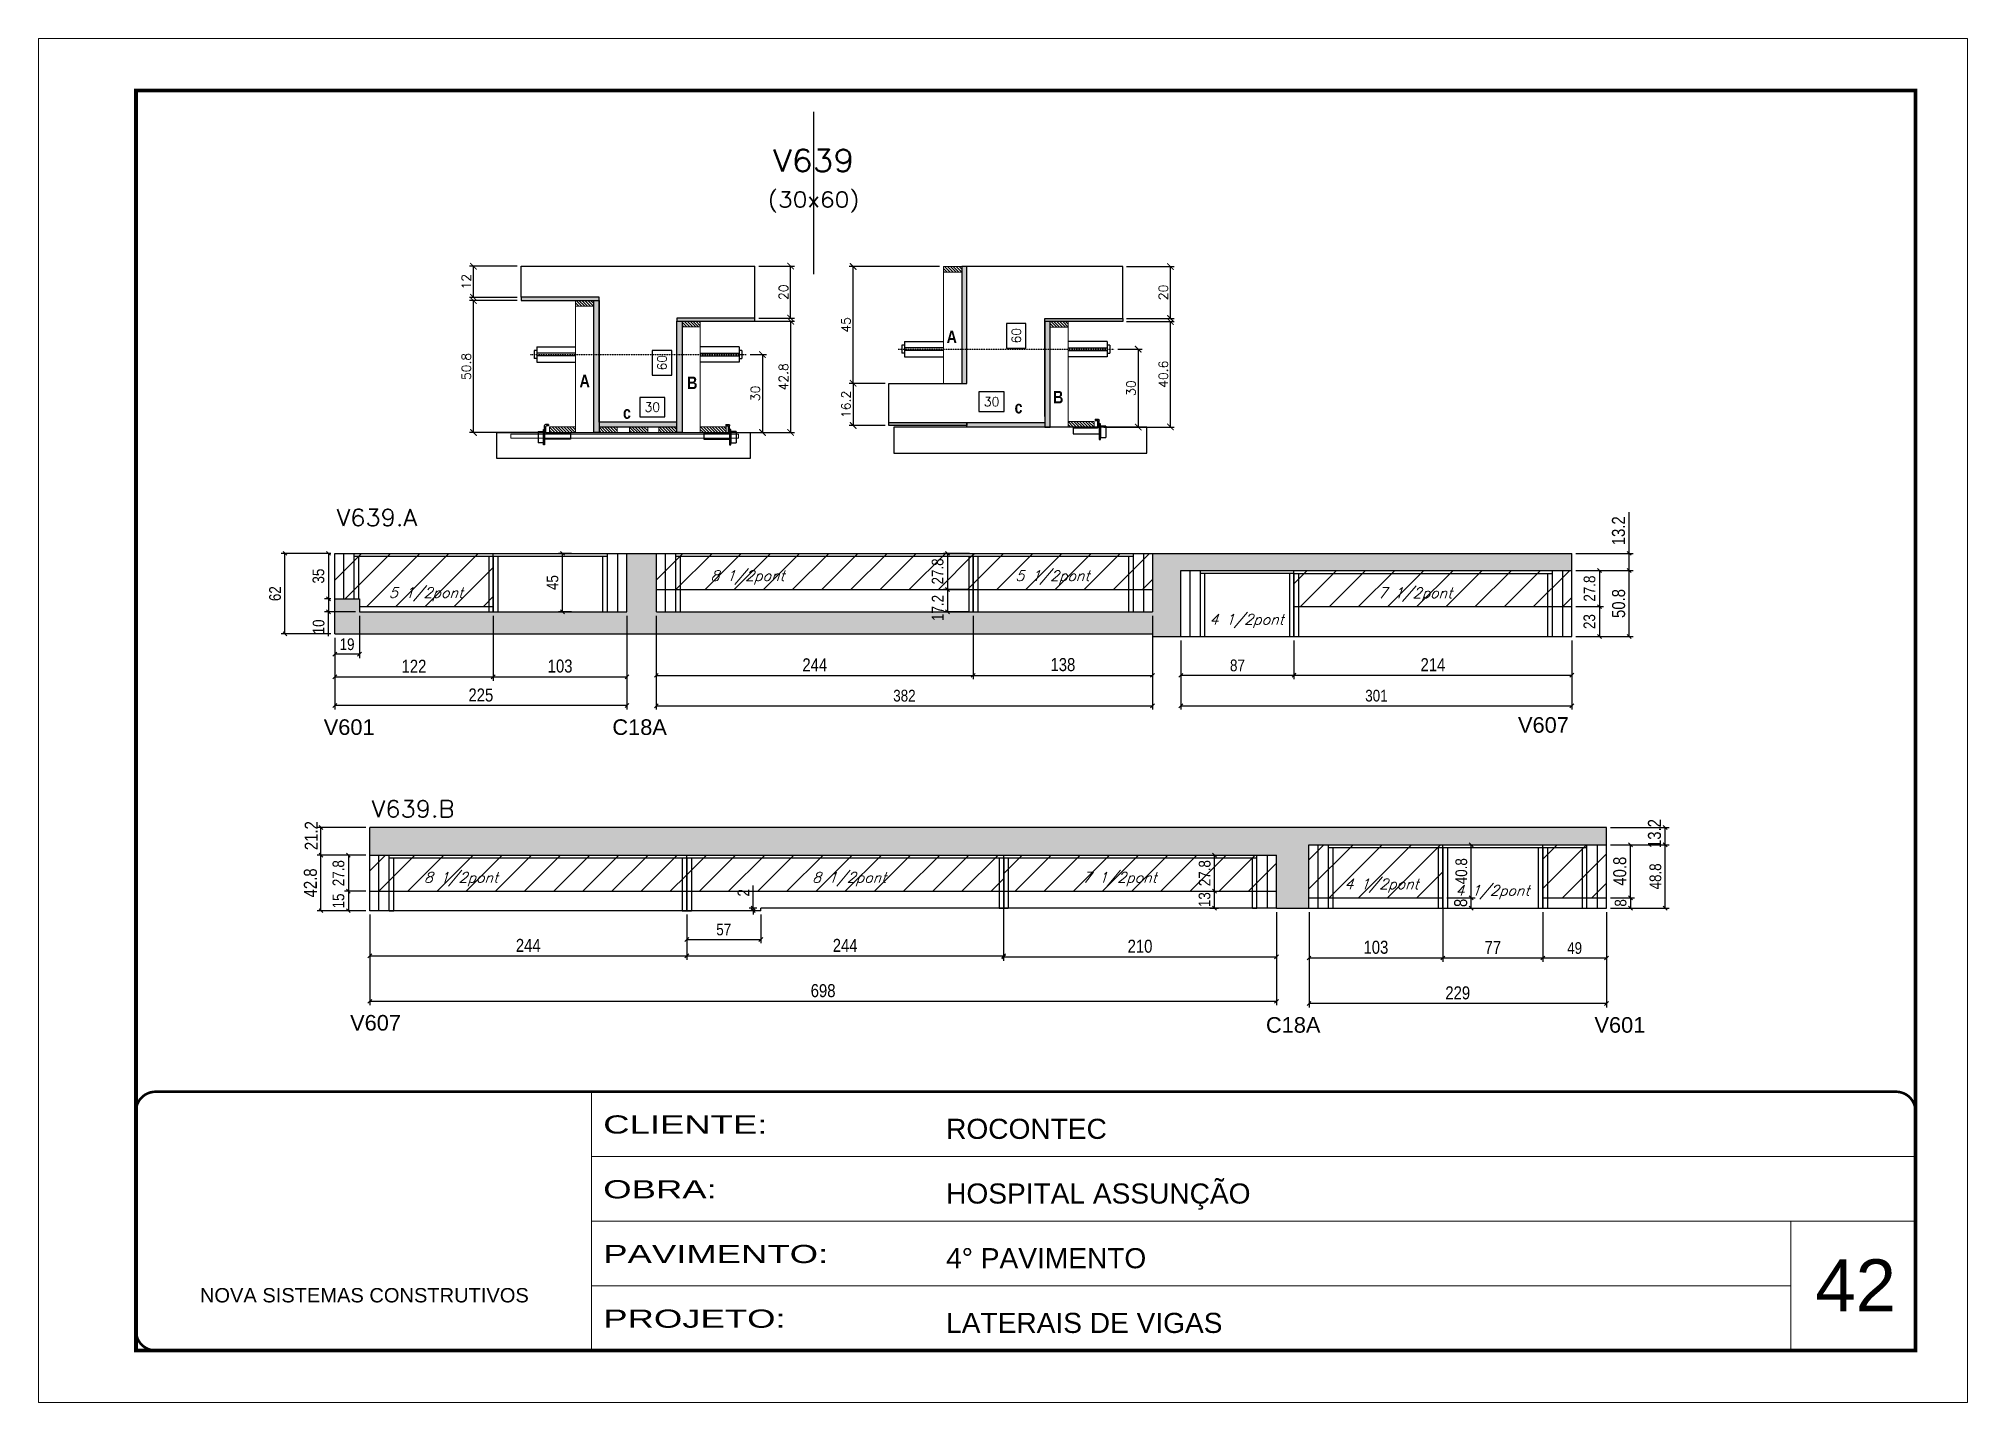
# Model space of a CAD drawing. Extents: x -20960 to -5926, y -2106 to 21915.
# Drawn here: x -10622 to -9137, y 9380 to 10430 of the extents above; entities that cross this region are included whole.
import ezdxf
from ezdxf.enums import TextEntityAlignment as Align

# ---------------------------------------------------------------- set-up
doc = ezdxf.new("R2010")
doc.units = 0
for name, pattern in [('CONTINUO', [0]), ('DASHED', [0.75, 0.5, -0.25]), ('HIDDEN', [0.375, 0.25, -0.125])]:
    doc.linetypes.add(name, pattern=pattern)
doc.layers.add('00 - FELIPE', color=2, linetype='Continuous', plot=False)
for name, color, linetype in [('5', 5, 'Continuous'), ('barrote', 251, 'Continuous'), ('COTA', 241, 'Continuous'), ('Cota Seção (2x)', 4, 'Continuous'), ('detalhes', 4, 'Continuous'), ('Painéis', 200, 'Continuous'), ('presilha', 1, 'Continuous'), ('Reaproveitamento', 251, 'Continuous'), ('SARR_2.2x7', 40, 'Continuous'), ('SARR_3.5x7', 81, 'Continuous'), ('TENSOR', 3, 'Continuous'), ('texto', 7, 'Continuous'), ('Texto de Titulo', 7, 'Continuous'), ('Texto Qtd Sarr', 242, 'Continuous')]:
    doc.layers.add(name, color=color, linetype=linetype)
for name, color, linetype, lineweight in [('CARIMBO', 255, 'Continuous', 9), ('CONCRETO', 251, 'Continuous', 25), ('Folhas', 255, 'Continuous', 9), ('Hachura', 251, 'Continuous', 9), ('Madeira', 126, 'Continuous', 18), ('SARRAFO DE PRESSAO', 251, 'DASHED', 9), ('SCO-___-LAJ', 2, 'Continuous', 0), ('Texto Seção', 7, 'Continuous', 15)]:
    doc.layers.add(name, color=color, linetype=linetype, lineweight=lineweight)
doc.styles.add('ARIAL', font='arial.ttf')
doc.styles.add('COTA TECNICA', font='techl___.ttf', dxfattribs={"height": 10})
doc.styles.add('COTA TECNICA-50', font='techl___.ttf', dxfattribs={"height": 9})
doc.styles.add('REGUA-120', font='ROMANS.shx', dxfattribs={"height": 15})
doc.styles.add('Romans', font='romans.shx')
doc.styles.get("Standard").update_dxf_attribs({"font": 'arial.ttf'})
doc.styles.add('TECNICA', font='techb___.ttf', dxfattribs={"height": 10})
doc.styles.add('Tecnologia', font='')
doc.styles.get('Tecnologia').set_extended_font_data('Forgotten Futurist')
doc.dimstyles.new('COTA PAINEL-50', dxfattribs={"dimtxt": 9, "dimasz": 3, "dimexe": 3, "dimexo": 3, "dimgap": 3, "dimtad": 1, "dimdec": 1, "dimzin": 12, "dimdsep": 46, "dimtxsty": 'COTA TECNICA-50', "dimblk1": 'OBLIQUE', "dimblk2": 'OBLIQUE', "dimsah": 1, "dimcen": 0.9, "dimclrd": 4, "dimclre": 4, "dimclrt": 240, "dimadec": 1, "dimazin": 3, "dimtfac": 1, "dimtdec": 1, "dimtmove": 0, "dimatfit": 3, "dimfxl": 1, "dimtolj": 1, "dimtzin": 12, "dimarcsym": 0})
doc.dimstyles.new('Cota Seção (2x)', dxfattribs={"dimtxt": 7, "dimasz": 5, "dimexe": 3, "dimexo": 3, "dimgap": 2, "dimtad": 3, "dimdec": 1, "dimlfac": 0.5, "dimzin": 12, "dimdsep": 46, "dimtxsty": 'Romans', "dimblk": 'ARCHTICK', "dimcen": 0, "dimclrd": 4, "dimclre": 4, "dimclrt": 1, "dimadec": 1, "dimazin": 3, "dimtfac": 1, "dimtdec": 1, "dimtmove": 0, "dimatfit": 3, "dimldrblk": 'OBLIQUE', "dimfxl": 1, "dimtolj": 1, "dimtzin": 12, "dimarcsym": 0})
doc.dimstyles.new('Cota Seção interna', dxfattribs={"dimtxt": 7, "dimasz": 6, "dimexe": 0.18, "dimexo": 2, "dimgap": -4, "dimtad": 3, "dimdec": 1, "dimlfac": 0.5, "dimzin": 12, "dimdsep": 46, "dimtxsty": 'Romans', "dimblk": 'ARCHTICK', "dimcen": 0.09, "dimse1": 1, "dimse2": 1, "dimsd1": 1, "dimsd2": 1, "dimclrd": 180, "dimclre": 5, "dimclrt": 1, "dimadec": 0, "dimazin": 3, "dimtfac": 1, "dimtdec": 1, "dimtofl": 0, "dimtmove": 0, "dimatfit": 3, "dimldrblk": 'ARCHTICK', "dimfxl": 1, "dimtolj": 1, "dimtzin": 0, "dimarcsym": 0})
doc.dimstyles.new('PAINEL', dxfattribs={"dimtxt": 10, "dimasz": 3, "dimexe": 3, "dimexo": 3, "dimgap": 3, "dimtad": 1, "dimdec": 1, "dimzin": 12, "dimdsep": 46, "dimtxsty": 'COTA TECNICA', "dimblk1": 'OBLIQUE', "dimblk2": 'OBLIQUE', "dimsah": 1, "dimcen": 0.9, "dimclrd": 4, "dimclre": 4, "dimclrt": 240, "dimadec": 1, "dimazin": 3, "dimtfac": 1, "dimtdec": 1, "dimtmove": 0, "dimatfit": 3, "dimfxl": 1, "dimtolj": 1, "dimtzin": 12, "dimarcsym": 0})
pattern_1 = [(45, (9.5, -4594.3), (-11.22532, 11.22532), [])]
pattern_2 = [(45, (-9.5, -4594.3), (-11.22532, 11.22532), [])]
pattern_3 = [(45, (-13.5, -4594.3), (-11.22532, 11.22532), [])]

msp = doc.modelspace()

# ---------------------------------------------------------------- texts
at = {"layer": '5', "linetype": 'Continuous'}
for s, p in [('V601', (-10402.46, 9893.55)), ('C18A', (-10180.24, 9893.55)), ('V607', (-9483, 9895.21)), ('V607', (-10382.15, 9665.92)), ('C18A', (-9677.04, 9664.27)), ('V601', (-9424.12, 9664.27))]:
    msp.add_text(s, height=12, rotation=0.00004, dxfattribs=at).set_placement(p)
at = {"layer": 'CARIMBO', "style": 'ARIAL'}
msp.add_text('42', height=40, dxfattribs=at).set_placement((-9254.14, 9449.78))
at = {"layer": 'detalhes', "style": 'TECNICA'}
for s, p in [('A', (-9922.91, 10195.2)), ('A', (-10205.52, 10161.23)), ('B', (-10122.69, 10159.8)), ('B', (-9840.95, 10148.75)), ('c', (-10172.09, 10136.93)), ('c', (-9870.59, 10141.06))]:
    msp.add_text(s, height=9.6, dxfattribs=at).set_placement(p)
at = {"layer": 'texto', "color": 2, "char_height": 8, "attachment_point": 5, "style": 'Romans'}
for s, insert in [('{\\Q19;\\C256;8 1/2pont}', (-10076.17, 10014.78)), ('{\\Q19;\\C256;5 1/2pont}', (-9841.43, 10014.78)), ('{\\Q19;\\C256;5 1/2pont}', (-10323.78, 10001.78)), ('{\\Q19;\\C256;7 1/2pont}', (-9562.22, 10001.58)), ('{\\Q19;\\C256;4 1/2pont}', (-9691.94, 9981.21)), ('{\\Q19;\\C256;8 1/2pont}', (-10296.78, 9782.5)), ('{\\Q19;\\C256;8 1/2pont}', (-9997.89, 9782.5)), ('{\\Q19;\\C256;7 1/2pont}', (-9789.71, 9782.5)), ('{\\Q19;\\C256;4 1/2pont}', (-9588.04, 9777.5)), ('{\\Q19;\\C256;4 1/2pont}', (-9502.69, 9772.49))]:
    msp.add_mtext(s, dxfattribs=dict(at, insert=insert))
at = {"layer": 'Texto Seção', "style": 'REGUA-120', "width": 1.05}
for s, p in [('V639.A', (-10392.55, 10054.39)), ('V639.B', (-10365.55, 9830.1))]:
    msp.add_text(s, height=13, dxfattribs=at).set_placement(p)

# ---------------------------------------------------------------- blocks, each defined once
blk = doc.blocks.new('9999999999')
at = {"color": 30, "linetype": 'CONTINUO'}
for p, q in [((98564.6, 34230.2), (98564.6, 34429.4)), ((98564.6, 34379.6), (99584, 34379.6)), ((98564.6, 34329.8), (99488, 34329.8)), ((99584, 34329.8), (99488, 34329.8)), ((99488, 34329.8), (99488, 34230.2)), ((98564.6, 34280), (99488, 34280))]:
    blk.add_line(p, q, dxfattribs=at)
at = {"color": 30, "linetype": 'CONTINUO', "const_width": 2}
blk.add_lwpolyline([(99584, 34230.2), (99584, 34414.4, 0.414214), (99569, 34429.4), (98229, 34429.4, 0.414214), (98214, 34414.4), (98214, 34245.2, 0.414214), (98229, 34230.2), (99584, 34230.2)], format="xyb", dxfattribs=at)
at = {"layer": 'Folhas'}
blk.add_lwpolyline([(98139, 34190.2), (99624, 34190.2), (99624, 35240.2), (98139, 35240.2)], close=True, dxfattribs=at)
at = {"layer": 'Folhas', "color": 30, "const_width": 3}
blk.add_lwpolyline([(98214, 34230.2), (99584, 34230.2), (99584, 35200.2), (98214, 35200.2)], close=True, dxfattribs=at)
at = {"color": 7, "linetype": 'Continuous', "ltscale": 5, "style": 'ARIAL'}
for s, height, p in [('ROCONTEC', 15.48, (98837.7, 34393.1)), ('HOSPITAL ASSUNÇÃO', 15.483, (98837.7, 34343.3)), ('4° PAVIMENTO', 15.483, (98837.7, 34293.5)), ('NOVA SISTEMAS CONSTRUTIVOS', 11.059, (98263.2, 34267.2)), ('LATERAIS DE VIGAS', 15.483, (98837.7, 34243.7))]:
    blk.add_text(s, height=height, dxfattribs=at).set_placement(p)
at = {"layer": 'Folhas', "color": 7, "style": 'Tecnologia', "width": 1.5}
for s, p in [('CLIENTE:', (98573.7, 34397.2)), ('OBRA:', (98573.7, 34347.3)), ('PAVIMENTO:', (98573.7, 34297.5)), ('PROJETO:', (98573.7, 34247.7))]:
    blk.add_text(s, height=14, dxfattribs=at).set_placement(p)
blk = doc.blocks.new('titulo1')
at = {"layer": 'Defpoints', "color": 252, "linetype": 'HIDDEN', "ltscale": 2}
blk.add_line((0, 0), (0, 125), dxfattribs=at)
at = {"layer": 'Defpoints', "style": 'Romans', "oblique": 15}
blk.add_attdef('FOLHA', text='', height=10, dxfattribs=at).set_placement((0, 15.6), align=Align.MIDDLE_CENTER)
at = {"layer": 'Texto Qtd Sarr', "color": 3, "style": 'Romans', "oblique": 15}
for tag, height, p in [('TITULO', 17, (0, 71.4)), ('SEÇÃO', 12, (0, 41.5))]:
    blk.add_attdef(tag, text='', height=height, dxfattribs=at).set_placement(p, align=Align.MIDDLE_CENTER)
blk = doc.blocks.new('_ArchTick')
at = {"color": 0, "linetype": 'ByBlock', "const_width": 0.15}
blk.add_lwpolyline([(-0.5, -0.5), (0.5, 0.5)], dxfattribs=at)
blk = doc.blocks.new('*D1507')
at = {"layer": 'COTA', "color": 4, "lineweight": -2, "transparency": 16777216}
for p, q in [((-10253.5, 10228), (-10290.2, 10228)), ((-10287.2, 10126.4), (-10287.2, 10228)), ((-10235.9, 10126.4), (-10290.2, 10126.4))]:
    blk.add_line(p, q, dxfattribs=at)
at = {"layer": 'Defpoints', "color": 0, "transparency": 16777216}
for p in [(-10287.2, 10228), (-10250.5, 10228), (-10232.9, 10126.4)]:
    blk.add_point(p, dxfattribs=at)
at = {"layer": 'COTA', "color": 4, "lineweight": -2, "transparency": 16777216, "xscale": 5, "yscale": 5, "zscale": 5}
for p, rotation in [((-10287.2, 10228), 90), ((-10287.2, 10126.4), 270)]:
    blk.add_blockref('_ArchTick', p, dxfattribs=dict(at, rotation=rotation))
at = {"layer": 'COTA', "color": 1, "transparency": 16777216, "insert": (-10292.7, 10177.2), "char_height": 7, "attachment_point": 5, "rotation": 90, "style": 'Romans'}
blk.add_mtext('\\A1;50.8', dxfattribs=at)
blk = doc.blocks.new('_Oblique')
at = {"color": 0, "linetype": 'ByBlock', "lineweight": -2}
blk.add_line((-0.5, -0.5), (0.5, 0.5), dxfattribs=at)
blk = doc.blocks.new('*D1508')
at = {"layer": 'COTA', "color": 4, "lineweight": -2, "transparency": 16777216}
for p, q in [((-10253.5, 10254.4), (-10290.2, 10254.4)), ((-10287.2, 10230.4), (-10287.2, 10254.4)), ((-10253.5, 10230.4), (-10290.2, 10230.4))]:
    blk.add_line(p, q, dxfattribs=at)
at = {"layer": 'Defpoints', "color": 0, "transparency": 16777216}
for p in [(-10287.2, 10254.4), (-10250.5, 10254.4), (-10250.5, 10230.4)]:
    blk.add_point(p, dxfattribs=at)
at = {"layer": 'COTA', "color": 4, "lineweight": -2, "transparency": 16777216, "xscale": 5, "yscale": 5, "zscale": 5}
for p, rotation in [((-10287.2, 10254.4), 90), ((-10287.2, 10230.4), 270)]:
    blk.add_blockref('_ArchTick', p, dxfattribs=dict(at, rotation=rotation))
at = {"layer": 'COTA', "color": 1, "transparency": 16777216, "insert": (-10292.7, 10242.4), "char_height": 7, "attachment_point": 5, "rotation": 90, "style": 'Romans'}
blk.add_mtext('\\A1;12', dxfattribs=at)
blk = doc.blocks.new('*D1509')
at = {"layer": 'Cota Seção (2x)', "color": 180, "lineweight": -2, "transparency": 16777216}
for p, q in [((-10134.5, 10189.6), (-10149.5, 10189.6)), ((-10149.5, 10189.6), (-10149.5, 10170.6)), ((-10134.5, 10170.6), (-10134.5, 10189.6)), ((-10149.5, 10170.6), (-10134.5, 10170.6))]:
    blk.add_line(p, q, dxfattribs=at)
at = {"layer": 'Defpoints', "color": 0, "transparency": 16777216}
for p in [(-10190.5, 10254.4), (-10130.5, 10254.4), (-10190.5, 10134.4)]:
    blk.add_point(p, dxfattribs=at)
at = {"layer": 'Cota Seção (2x)', "color": 1, "transparency": 16777216, "insert": (-10142, 10180.1), "char_height": 7, "attachment_point": 5, "rotation": 90, "style": 'Romans'}
blk.add_mtext('\\A1;60', dxfattribs=at)
blk = doc.blocks.new('PRESILHA METÁLICA 1')
at = {"layer": 'presilha'}
for p, q in [((0, 13), (6, 13)), ((0, 13), (0, 0)), ((6, 0), (0, 0)), ((6, 15.5), (7.5, 15.5)), ((6, -2.5), (6, 15.5)), ((6, 13), (6, 0)), ((7.5, 10.6), (7.5, 19.9)), ((7.5, 15.5), (7.5, -2.5)), ((37.5, 4.1), (7.5, 4.1)), ((12, 21), (8.6, 21)), ((9, 11.6), (9, 18.9)), ((12, 19.5), (9.6, 19.5)), ((37.5, 11), (9.6, 11)), ((12, 21), (12, 19.5)), ((37.5, 11), (37.5, 4.1)), ((7.5, -2.5), (6, -2.5))]:
    blk.add_line(p, q, dxfattribs=at)
for centre, radius, start, end in [((8.6, 19.9), 1.14, 90, 180), ((9.6, 18.9), 0.57, 90, 180), ((9.6, 11.6), 0.57, 180, 270)]:
    blk.add_arc(centre, radius, start, end, dxfattribs=at)
blk = doc.blocks.new('*D1510')
at = {"layer": 'Cota Seção (2x)', "color": 180, "lineweight": -2, "transparency": 16777216}
for p, q in [((-10139.9, 10153.4), (-10159.2, 10153.4)), ((-10159.2, 10153.4), (-10159.2, 10138.4)), ((-10139.9, 10138.4), (-10139.9, 10153.4)), ((-10159.2, 10138.4), (-10139.9, 10138.4))]:
    blk.add_line(p, q, dxfattribs=at)
at = {"layer": 'Defpoints', "color": 0, "transparency": 16777216}
for p in [(-10190.5, 10134.4), (-10190.5, 10126.4), (-10130.5, 10126.4)]:
    blk.add_point(p, dxfattribs=at)
at = {"layer": 'Cota Seção (2x)', "color": 1, "transparency": 16777216, "insert": (-10149.5, 10145.9), "char_height": 7, "attachment_point": 5, "style": 'Romans'}
blk.add_mtext('\\A1;30', dxfattribs=at)
blk = doc.blocks.new('*D1511')
at = {"layer": 'COTA', "color": 4, "lineweight": -2, "transparency": 16777216}
for p, q in [((-10109.5, 10212), (-10040, 10212)), ((-10043, 10212), (-10043, 10126.4)), ((-10109.5, 10126.4), (-10040, 10126.4))]:
    blk.add_line(p, q, dxfattribs=at)
at = {"layer": 'Defpoints', "color": 0, "transparency": 16777216}
for p in [(-10112.5, 10212), (-10112.5, 10126.4), (-10043, 10126.4)]:
    blk.add_point(p, dxfattribs=at)
at = {"layer": 'COTA', "color": 4, "lineweight": -2, "transparency": 16777216, "xscale": 5, "yscale": 5, "zscale": 5}
for p, rotation in [((-10043, 10212), 90), ((-10043, 10126.4), 270)]:
    blk.add_blockref('_ArchTick', p, dxfattribs=dict(at, rotation=rotation))
at = {"layer": 'COTA', "color": 1, "transparency": 16777216, "insert": (-10048.5, 10169.2), "char_height": 7, "attachment_point": 5, "rotation": 90, "style": 'Romans'}
blk.add_mtext('\\A1;42.8', dxfattribs=at)
blk = doc.blocks.new('*D1551')
at = {"layer": 'COTA', "color": 4, "lineweight": -2, "transparency": 16777216}
for p, q in [((-10067.5, 10254.4), (-10040, 10254.4)), ((-10043, 10214.4), (-10043, 10254.4)), ((-10067.5, 10214.4), (-10040, 10214.4))]:
    blk.add_line(p, q, dxfattribs=at)
at = {"layer": 'Defpoints', "color": 0, "transparency": 16777216}
for p in [(-10070.5, 10254.4), (-10043, 10254.4), (-10070.5, 10214.4)]:
    blk.add_point(p, dxfattribs=at)
at = {"layer": 'COTA', "color": 4, "lineweight": -2, "transparency": 16777216, "xscale": 5, "yscale": 5, "zscale": 5}
for p, rotation in [((-10043, 10254.4), 90), ((-10043, 10214.4), 270)]:
    blk.add_blockref('_ArchTick', p, dxfattribs=dict(at, rotation=rotation))
at = {"layer": 'COTA', "color": 1, "transparency": 16777216, "insert": (-10048.5, 10234.4), "char_height": 7, "attachment_point": 5, "rotation": 90, "style": 'Romans'}
blk.add_mtext('\\A1;20', dxfattribs=at)
blk = doc.blocks.new('*D1512')
at = {"layer": 'COTA', "color": 4, "lineweight": -2, "ltscale": 25, "transparency": 16777216}
for p, q in [((-10272, 9985.3), (-10272, 9935.3)), ((-10394, 9968.3), (-10394, 9935.3)), ((-10394, 9938.3), (-10272, 9938.3))]:
    blk.add_line(p, q, dxfattribs=at)
at = {"layer": 'Defpoints', "color": 0, "ltscale": 25, "transparency": 16777216}
for p in [(-10272, 9988.3), (-10394, 9971.3), (-10272, 9938.3)]:
    blk.add_point(p, dxfattribs=at)
at = {"layer": 'COTA', "color": 4, "lineweight": -2, "ltscale": 25, "transparency": 16777216, "xscale": 3, "yscale": 3, "zscale": 3, "rotation": 180}
blk.add_blockref('_Oblique', (-10394, 9938.3), dxfattribs=at)
at = {"layer": 'COTA', "color": 4, "lineweight": -2, "ltscale": 25, "transparency": 16777216, "xscale": 3, "yscale": 3, "zscale": 3}
blk.add_blockref('_Oblique', (-10272, 9938.3), dxfattribs=at)
at = {"layer": 'COTA', "color": 240, "ltscale": 25, "transparency": 16777216, "insert": (-10333, 9946.4), "char_height": 10, "attachment_point": 5, "style": 'COTA TECNICA'}
blk.add_mtext('\\A1;122', dxfattribs=at)
blk = doc.blocks.new('*D1513')
at = {"layer": 'COTA', "color": 4, "lineweight": -2, "ltscale": 25, "transparency": 16777216}
for p, q in [((-10272, 9985.3), (-10272, 9935.3)), ((-10169, 9985.3), (-10169, 9935.3)), ((-10272, 9938.3), (-10169, 9938.3))]:
    blk.add_line(p, q, dxfattribs=at)
at = {"layer": 'Defpoints', "color": 0, "ltscale": 25, "transparency": 16777216}
for p in [(-10272, 9988.3), (-10169, 9988.3), (-10169, 9938.3)]:
    blk.add_point(p, dxfattribs=at)
at = {"layer": 'COTA', "color": 4, "lineweight": -2, "ltscale": 25, "transparency": 16777216, "xscale": 3, "yscale": 3, "zscale": 3, "rotation": 180}
blk.add_blockref('_Oblique', (-10272, 9938.3), dxfattribs=at)
at = {"layer": 'COTA', "color": 4, "lineweight": -2, "ltscale": 25, "transparency": 16777216, "xscale": 3, "yscale": 3, "zscale": 3}
blk.add_blockref('_Oblique', (-10169, 9938.3), dxfattribs=at)
at = {"layer": 'COTA', "color": 240, "ltscale": 25, "transparency": 16777216, "insert": (-10220.5, 9946.5), "char_height": 10, "attachment_point": 5, "style": 'COTA TECNICA'}
blk.add_mtext('\\A1;103', dxfattribs=at)
blk = doc.blocks.new('*D1514')
at = {"layer": 'COTA', "color": 4, "lineweight": -2, "ltscale": 25, "transparency": 16777216}
for p, q in [((-10169, 9985.3), (-10169, 9913.1)), ((-10394, 9968.3), (-10394, 9913.1)), ((-10169, 9916.1), (-10394, 9916.1))]:
    blk.add_line(p, q, dxfattribs=at)
at = {"layer": 'Defpoints', "color": 0, "ltscale": 25, "transparency": 16777216}
for p in [(-10169, 9988.3), (-10394, 9971.3), (-10394, 9916.1)]:
    blk.add_point(p, dxfattribs=at)
at = {"layer": 'COTA', "color": 4, "lineweight": -2, "ltscale": 25, "transparency": 16777216, "xscale": 3, "yscale": 3, "zscale": 3, "rotation": 180}
blk.add_blockref('_Oblique', (-10394, 9916.1), dxfattribs=at)
at = {"layer": 'COTA', "color": 4, "lineweight": -2, "ltscale": 25, "transparency": 16777216, "xscale": 3, "yscale": 3, "zscale": 3}
blk.add_blockref('_Oblique', (-10169, 9916.1), dxfattribs=at)
at = {"layer": 'COTA', "color": 240, "ltscale": 25, "transparency": 16777216, "insert": (-10281.5, 9924.2), "char_height": 10, "attachment_point": 5, "style": 'COTA TECNICA'}
blk.add_mtext('\\A1;225', dxfattribs=at)
blk = doc.blocks.new('*D1515')
at = {"layer": 'COTA', "color": 4, "lineweight": -2, "ltscale": 25, "transparency": 16777216}
for p, q in [((-10146.4, 9985.3), (-10146.4, 9936.4)), ((-9902.4, 9985.3), (-9902.4, 9936.4)), ((-10146.4, 9939.4), (-9902.4, 9939.4))]:
    blk.add_line(p, q, dxfattribs=at)
at = {"layer": 'Defpoints', "color": 0, "ltscale": 25, "transparency": 16777216}
for p in [(-10146.4, 9988.3), (-9902.4, 9988.3), (-9902.4, 9939.4)]:
    blk.add_point(p, dxfattribs=at)
at = {"layer": 'COTA', "color": 4, "lineweight": -2, "ltscale": 25, "transparency": 16777216, "xscale": 3, "yscale": 3, "zscale": 3, "rotation": 180}
blk.add_blockref('_Oblique', (-10146.4, 9939.4), dxfattribs=at)
at = {"layer": 'COTA', "color": 4, "lineweight": -2, "ltscale": 25, "transparency": 16777216, "xscale": 3, "yscale": 3, "zscale": 3}
blk.add_blockref('_Oblique', (-9902.4, 9939.4), dxfattribs=at)
at = {"layer": 'COTA', "color": 240, "ltscale": 25, "transparency": 16777216, "insert": (-10024.4, 9947.5), "char_height": 10, "attachment_point": 5, "style": 'COTA TECNICA'}
blk.add_mtext('\\A1;244', dxfattribs=at)
blk = doc.blocks.new('*D1552')
at = {"layer": 'COTA', "color": 4, "lineweight": -2, "ltscale": 25, "transparency": 16777216}
for p, q in [((-9438.5, 10020.1), (-9394.4, 10020.1)), ((-9397.4, 9969.3), (-9397.4, 10020.1)), ((-9438.5, 9969.3), (-9394.4, 9969.3))]:
    blk.add_line(p, q, dxfattribs=at)
at = {"layer": 'Defpoints', "color": 0, "ltscale": 25, "transparency": 16777216}
for p in [(-9441.5, 10020.1), (-9397.4, 10020.1), (-9441.5, 9969.3)]:
    blk.add_point(p, dxfattribs=at)
at = {"layer": 'COTA', "color": 4, "lineweight": -2, "ltscale": 25, "transparency": 16777216, "xscale": 3, "yscale": 3, "zscale": 3}
for p, rotation in [((-9397.4, 10020.1), 90), ((-9397.4, 9969.3), 270)]:
    blk.add_blockref('_Oblique', p, dxfattribs=dict(at, rotation=rotation))
at = {"layer": 'COTA', "color": 240, "ltscale": 25, "transparency": 16777216, "insert": (-9405.5, 9994.7), "char_height": 10, "attachment_point": 5, "rotation": 90, "style": 'COTA TECNICA'}
blk.add_mtext('\\A1;50.8', dxfattribs=at)
blk = doc.blocks.new('*D1516')
at = {"layer": 'COTA', "color": 4, "lineweight": -2, "ltscale": 25, "transparency": 16777216}
for p, q in [((-9902.4, 9985.3), (-9902.4, 9936.4)), ((-9764.4, 9985.3), (-9764.4, 9936.4)), ((-9902.4, 9939.4), (-9764.4, 9939.4))]:
    blk.add_line(p, q, dxfattribs=at)
at = {"layer": 'Defpoints', "color": 0, "ltscale": 25, "transparency": 16777216}
for p in [(-9902.4, 9988.3), (-9764.4, 9988.3), (-9764.4, 9939.4)]:
    blk.add_point(p, dxfattribs=at)
at = {"layer": 'COTA', "color": 4, "lineweight": -2, "ltscale": 25, "transparency": 16777216, "xscale": 3, "yscale": 3, "zscale": 3, "rotation": 180}
blk.add_blockref('_Oblique', (-9902.4, 9939.4), dxfattribs=at)
at = {"layer": 'COTA', "color": 4, "lineweight": -2, "ltscale": 25, "transparency": 16777216, "xscale": 3, "yscale": 3, "zscale": 3}
blk.add_blockref('_Oblique', (-9764.4, 9939.4), dxfattribs=at)
at = {"layer": 'COTA', "color": 240, "ltscale": 25, "transparency": 16777216, "insert": (-9833.4, 9947.6), "char_height": 10, "attachment_point": 5, "style": 'COTA TECNICA'}
blk.add_mtext('\\A1;138', dxfattribs=at)
blk = doc.blocks.new('*D1553')
at = {"layer": 'COTA', "color": 4, "lineweight": -2, "ltscale": 25, "transparency": 16777216}
for p, q in [((-9397.4, 10033.3), (-9397.4, 10065)), ((-9438.5, 10033.3), (-9394.4, 10033.3)), ((-9397.4, 10020.1), (-9397.4, 10033.3)), ((-9438.5, 10020.1), (-9394.4, 10020.1))]:
    blk.add_line(p, q, dxfattribs=at)
at = {"layer": 'Defpoints', "color": 0, "ltscale": 25, "transparency": 16777216}
for p in [(-9441.5, 10033.3), (-9397.4, 10033.3), (-9441.5, 10020.1)]:
    blk.add_point(p, dxfattribs=at)
at = {"layer": 'COTA', "color": 4, "lineweight": -2, "ltscale": 25, "transparency": 16777216, "xscale": 3, "yscale": 3, "zscale": 3}
for p, rotation in [((-9397.4, 10033.3), 90), ((-9397.4, 10020.1), 270)]:
    blk.add_blockref('_Oblique', p, dxfattribs=dict(at, rotation=rotation))
at = {"layer": 'COTA', "color": 240, "ltscale": 25, "transparency": 16777216, "insert": (-9405.6, 10050.7), "char_height": 10, "attachment_point": 5, "rotation": 90, "style": 'COTA TECNICA'}
blk.add_mtext('\\A1;13.2', dxfattribs=at)
blk = doc.blocks.new('*D1554')
at = {"layer": 'COTA', "color": 4, "lineweight": -2, "ltscale": 25, "transparency": 16777216}
for p, q in [((-9655.5, 9966.3), (-9655.5, 9936.5)), ((-9441.5, 9966.3), (-9441.5, 9936.5)), ((-9655.5, 9939.5), (-9441.5, 9939.5))]:
    blk.add_line(p, q, dxfattribs=at)
at = {"layer": 'Defpoints', "color": 0, "ltscale": 25, "transparency": 16777216}
for p in [(-9655.5, 9969.3), (-9441.5, 9969.3), (-9441.5, 9939.5)]:
    blk.add_point(p, dxfattribs=at)
at = {"layer": 'COTA', "color": 4, "lineweight": -2, "ltscale": 25, "transparency": 16777216, "xscale": 3, "yscale": 3, "zscale": 3, "rotation": 180}
blk.add_blockref('_Oblique', (-9655.5, 9939.5), dxfattribs=at)
at = {"layer": 'COTA', "color": 4, "lineweight": -2, "ltscale": 25, "transparency": 16777216, "xscale": 3, "yscale": 3, "zscale": 3}
blk.add_blockref('_Oblique', (-9441.5, 9939.5), dxfattribs=at)
at = {"layer": 'COTA', "color": 240, "ltscale": 25, "transparency": 16777216, "insert": (-9548.5, 9947.6), "char_height": 10, "attachment_point": 5, "style": 'COTA TECNICA'}
blk.add_mtext('\\A1;214', dxfattribs=at)
blk = doc.blocks.new('*D1517')
at = {"layer": 'COTA', "color": 4, "lineweight": -2, "ltscale": 25, "transparency": 16777216}
for p, q in [((-10367, 9755.2), (-10367, 9720.5)), ((-10123, 9755.2), (-10123, 9720.5)), ((-10367, 9723.5), (-10123, 9723.5))]:
    blk.add_line(p, q, dxfattribs=at)
at = {"layer": 'Defpoints', "color": 0, "ltscale": 25, "transparency": 16777216}
for p in [(-10367, 9758.2), (-10123, 9758.2), (-10123, 9723.5)]:
    blk.add_point(p, dxfattribs=at)
at = {"layer": 'COTA', "color": 4, "lineweight": -2, "ltscale": 25, "transparency": 16777216, "xscale": 3, "yscale": 3, "zscale": 3, "rotation": 180}
blk.add_blockref('_Oblique', (-10367, 9723.5), dxfattribs=at)
at = {"layer": 'COTA', "color": 4, "lineweight": -2, "ltscale": 25, "transparency": 16777216, "xscale": 3, "yscale": 3, "zscale": 3}
blk.add_blockref('_Oblique', (-10123, 9723.5), dxfattribs=at)
at = {"layer": 'COTA', "color": 240, "ltscale": 25, "transparency": 16777216, "insert": (-10245, 9731.5), "char_height": 10, "attachment_point": 5, "style": 'COTA TECNICA'}
blk.add_mtext('\\A1;244', dxfattribs=at)
blk = doc.blocks.new('*D1518')
at = {"layer": 'COTA', "color": 4, "lineweight": -2, "ltscale": 25, "transparency": 16777216}
for p, q in [((-9879, 9770.2), (-9879, 9720.5)), ((-10123, 9755.2), (-10123, 9720.5)), ((-10123, 9723.5), (-9879, 9723.5))]:
    blk.add_line(p, q, dxfattribs=at)
at = {"layer": 'Defpoints', "color": 0, "ltscale": 25, "transparency": 16777216}
for p in [(-9879, 9773.2), (-10123, 9758.2), (-9879, 9723.5)]:
    blk.add_point(p, dxfattribs=at)
at = {"layer": 'COTA', "color": 4, "lineweight": -2, "ltscale": 25, "transparency": 16777216, "xscale": 3, "yscale": 3, "zscale": 3, "rotation": 180}
blk.add_blockref('_Oblique', (-10123, 9723.5), dxfattribs=at)
at = {"layer": 'COTA', "color": 4, "lineweight": -2, "ltscale": 25, "transparency": 16777216, "xscale": 3, "yscale": 3, "zscale": 3}
blk.add_blockref('_Oblique', (-9879, 9723.5), dxfattribs=at)
at = {"layer": 'COTA', "color": 240, "ltscale": 25, "transparency": 16777216, "insert": (-10001, 9731.5), "char_height": 10, "attachment_point": 5, "style": 'COTA TECNICA'}
blk.add_mtext('\\A1;244', dxfattribs=at)
blk = doc.blocks.new('*D1519')
at = {"layer": 'COTA', "color": 4, "lineweight": -2, "ltscale": 25, "transparency": 16777216}
for p, q in [((-9669, 9757.2), (-9669, 9685.4)), ((-10367, 9755.2), (-10367, 9685.4)), ((-9669, 9688.4), (-10367, 9688.4))]:
    blk.add_line(p, q, dxfattribs=at)
at = {"layer": 'Defpoints', "color": 0, "ltscale": 25, "transparency": 16777216}
for p in [(-10367, 9758.2), (-9669, 9760.2), (-10367, 9688.4)]:
    blk.add_point(p, dxfattribs=at)
at = {"layer": 'COTA', "color": 4, "lineweight": -2, "ltscale": 25, "transparency": 16777216, "xscale": 3, "yscale": 3, "zscale": 3, "rotation": 180}
blk.add_blockref('_Oblique', (-10367, 9688.4), dxfattribs=at)
at = {"layer": 'COTA', "color": 4, "lineweight": -2, "ltscale": 25, "transparency": 16777216, "xscale": 3, "yscale": 3, "zscale": 3}
blk.add_blockref('_Oblique', (-9669, 9688.4), dxfattribs=at)
at = {"layer": 'COTA', "color": 240, "ltscale": 25, "transparency": 16777216, "insert": (-10018, 9696.6), "char_height": 10, "attachment_point": 5, "style": 'COTA TECNICA'}
blk.add_mtext('\\A1;698', dxfattribs=at)
blk = doc.blocks.new('*D1555')
at = {"layer": 'COTA', "color": 4, "lineweight": -2, "ltscale": 25, "transparency": 16777216}
for p, q in [((-9879, 9758), (-9879, 9719.7)), ((-9669, 9757.2), (-9669, 9719.7)), ((-9879, 9722.7), (-9669, 9722.7))]:
    blk.add_line(p, q, dxfattribs=at)
at = {"layer": 'Defpoints', "color": 0, "ltscale": 25, "transparency": 16777216}
for p in [(-9879, 9761), (-9669, 9760.2), (-9669, 9722.7)]:
    blk.add_point(p, dxfattribs=at)
at = {"layer": 'COTA', "color": 4, "lineweight": -2, "ltscale": 25, "transparency": 16777216, "xscale": 3, "yscale": 3, "zscale": 3, "rotation": 180}
blk.add_blockref('_Oblique', (-9879, 9722.7), dxfattribs=at)
at = {"layer": 'COTA', "color": 4, "lineweight": -2, "ltscale": 25, "transparency": 16777216, "xscale": 3, "yscale": 3, "zscale": 3}
blk.add_blockref('_Oblique', (-9669, 9722.7), dxfattribs=at)
at = {"layer": 'COTA', "color": 240, "ltscale": 25, "transparency": 16777216, "insert": (-9774, 9730.8), "char_height": 10, "attachment_point": 5, "style": 'COTA TECNICA'}
blk.add_mtext('\\A1;210', dxfattribs=at)
blk = doc.blocks.new('*D1524')
at = {"layer": 'COTA', "color": 4, "lineweight": -2, "ltscale": 25, "transparency": 16777216}
for p, q in [((-9643.9, 9757.2), (-9643.9, 9718.8)), ((-9540.9, 9765.2), (-9540.9, 9718.8)), ((-9643.9, 9721.8), (-9540.9, 9721.8))]:
    blk.add_line(p, q, dxfattribs=at)
at = {"layer": 'Defpoints', "color": 0, "ltscale": 25, "transparency": 16777216}
for p in [(-9643.9, 9760.2), (-9540.9, 9768.2), (-9540.9, 9721.8)]:
    blk.add_point(p, dxfattribs=at)
at = {"layer": 'COTA', "color": 4, "lineweight": -2, "ltscale": 25, "transparency": 16777216, "xscale": 3, "yscale": 3, "zscale": 3, "rotation": 180}
blk.add_blockref('_Oblique', (-9643.9, 9721.8), dxfattribs=at)
at = {"layer": 'COTA', "color": 4, "lineweight": -2, "ltscale": 25, "transparency": 16777216, "xscale": 3, "yscale": 3, "zscale": 3}
blk.add_blockref('_Oblique', (-9540.9, 9721.8), dxfattribs=at)
at = {"layer": 'COTA', "color": 240, "ltscale": 25, "transparency": 16777216, "insert": (-9592.4, 9730), "char_height": 10, "attachment_point": 5, "style": 'COTA TECNICA'}
blk.add_mtext('\\A1;103', dxfattribs=at)
blk = doc.blocks.new('*D1525')
at = {"layer": 'COTA', "color": 4, "lineweight": -2, "ltscale": 25, "transparency": 16777216}
for p, q in [((-9540.9, 9765.2), (-9540.9, 9718.8)), ((-9463.9, 9757.2), (-9463.9, 9718.8)), ((-9540.9, 9721.8), (-9463.9, 9721.8))]:
    blk.add_line(p, q, dxfattribs=at)
at = {"layer": 'Defpoints', "color": 0, "ltscale": 25, "transparency": 16777216}
for p in [(-9540.9, 9768.2), (-9463.9, 9760.2), (-9463.9, 9721.8)]:
    blk.add_point(p, dxfattribs=at)
at = {"layer": 'COTA', "color": 4, "lineweight": -2, "ltscale": 25, "transparency": 16777216, "xscale": 3, "yscale": 3, "zscale": 3, "rotation": 180}
blk.add_blockref('_Oblique', (-9540.9, 9721.8), dxfattribs=at)
at = {"layer": 'COTA', "color": 4, "lineweight": -2, "ltscale": 25, "transparency": 16777216, "xscale": 3, "yscale": 3, "zscale": 3}
blk.add_blockref('_Oblique', (-9463.9, 9721.8), dxfattribs=at)
at = {"layer": 'COTA', "color": 240, "ltscale": 25, "transparency": 16777216, "insert": (-9502.4, 9729.9), "char_height": 10, "attachment_point": 5, "style": 'COTA TECNICA'}
blk.add_mtext('\\A1;77', dxfattribs=at)
blk = doc.blocks.new('*D1526')
at = {"layer": 'COTA', "color": 4, "lineweight": -2, "ltscale": 25, "transparency": 16777216}
for p, q in [((-9643.9, 9757.2), (-9643.9, 9683.8)), ((-9414.9, 9757.2), (-9414.9, 9683.8)), ((-9414.9, 9686.8), (-9643.9, 9686.8))]:
    blk.add_line(p, q, dxfattribs=at)
at = {"layer": 'Defpoints', "color": 0, "ltscale": 25, "transparency": 16777216}
for p in [(-9643.9, 9760.2), (-9414.9, 9760.2), (-9643.9, 9686.8)]:
    blk.add_point(p, dxfattribs=at)
at = {"layer": 'COTA', "color": 4, "lineweight": -2, "ltscale": 25, "transparency": 16777216, "xscale": 3, "yscale": 3, "zscale": 3, "rotation": 180}
blk.add_blockref('_Oblique', (-9643.9, 9686.8), dxfattribs=at)
at = {"layer": 'COTA', "color": 4, "lineweight": -2, "ltscale": 25, "transparency": 16777216, "xscale": 3, "yscale": 3, "zscale": 3}
blk.add_blockref('_Oblique', (-9414.9, 9686.8), dxfattribs=at)
at = {"layer": 'COTA', "color": 240, "ltscale": 25, "transparency": 16777216, "insert": (-9529.4, 9694.9), "char_height": 10, "attachment_point": 5, "style": 'COTA TECNICA'}
blk.add_mtext('\\A1;229', dxfattribs=at)
blk = doc.blocks.new('*D1567')
at = {"layer": 'COTA', "color": 4, "lineweight": -2, "ltscale": 25, "transparency": 16777216}
for p, q in [((-10370, 9801), (-10407.6, 9801)), ((-10404.6, 9758.2), (-10404.6, 9801)), ((-10370, 9758.2), (-10407.6, 9758.2))]:
    blk.add_line(p, q, dxfattribs=at)
at = {"layer": 'Defpoints', "color": 0, "ltscale": 25, "transparency": 16777216}
for p in [(-10404.6, 9801), (-10367, 9801), (-10367, 9758.2)]:
    blk.add_point(p, dxfattribs=at)
at = {"layer": 'COTA', "color": 4, "lineweight": -2, "ltscale": 25, "transparency": 16777216, "xscale": 3, "yscale": 3, "zscale": 3}
for p, rotation in [((-10404.6, 9801), 90), ((-10404.6, 9758.2), 270)]:
    blk.add_blockref('_Oblique', p, dxfattribs=dict(at, rotation=rotation))
at = {"layer": 'COTA', "color": 240, "ltscale": 25, "transparency": 16777216, "insert": (-10412.7, 9779.6), "char_height": 10, "attachment_point": 5, "rotation": 90, "style": 'COTA TECNICA'}
blk.add_mtext('\\A1;42.8', dxfattribs=at)
blk = doc.blocks.new('*D1568')
at = {"layer": 'COTA', "color": 4, "lineweight": -2, "ltscale": 25, "transparency": 16777216}
for p, q in [((-10370, 9822.2), (-10407.6, 9822.2)), ((-10404.6, 9801), (-10404.6, 9822.2)), ((-10370, 9801), (-10407.6, 9801))]:
    blk.add_line(p, q, dxfattribs=at)
at = {"layer": 'Defpoints', "color": 0, "ltscale": 25, "transparency": 16777216}
for p in [(-10404.6, 9822.2), (-10367, 9822.2), (-10367, 9801)]:
    blk.add_point(p, dxfattribs=at)
at = {"layer": 'COTA', "color": 4, "lineweight": -2, "ltscale": 25, "transparency": 16777216, "xscale": 3, "yscale": 3, "zscale": 3}
for p, rotation in [((-10404.6, 9822.2), 90), ((-10404.6, 9801), 270)]:
    blk.add_blockref('_Oblique', p, dxfattribs=dict(at, rotation=rotation))
at = {"layer": 'COTA', "color": 240, "ltscale": 25, "transparency": 16777216, "insert": (-10412.1, 9816), "char_height": 10, "attachment_point": 5, "rotation": 90, "style": 'COTA TECNICA'}
blk.add_mtext('\\A1;21.2', dxfattribs=at)
blk = doc.blocks.new('*D1527')
at = {"layer": 'COTA', "color": 4, "lineweight": -2, "ltscale": 25, "transparency": 16777216}
for p, q in [((-9411.9, 9809), (-9393.4, 9809)), ((-9396.4, 9768.2), (-9396.4, 9809)), ((-9411.9, 9768.2), (-9393.4, 9768.2))]:
    blk.add_line(p, q, dxfattribs=at)
at = {"layer": 'Defpoints', "color": 0, "ltscale": 25, "transparency": 16777216}
for p in [(-9414.9, 9809), (-9396.4, 9809), (-9414.9, 9768.2)]:
    blk.add_point(p, dxfattribs=at)
at = {"layer": 'COTA', "color": 4, "lineweight": -2, "ltscale": 25, "transparency": 16777216, "xscale": 3, "yscale": 3, "zscale": 3}
for p, rotation in [((-9396.4, 9809), 90), ((-9396.4, 9768.2), 270)]:
    blk.add_blockref('_Oblique', p, dxfattribs=dict(at, rotation=rotation))
at = {"layer": 'COTA', "color": 240, "ltscale": 25, "transparency": 16777216, "insert": (-9404.6, 9788.6), "char_height": 10, "attachment_point": 5, "rotation": 90, "style": 'COTA TECNICA'}
blk.add_mtext('\\A1;40.8', dxfattribs=at)
blk = doc.blocks.new('*D1569')
at = {"layer": 'COTA', "color": 4, "lineweight": -2, "ltscale": 25, "transparency": 16777216}
for p, q in [((-9411.9, 9822.2), (-9366.7, 9822.2)), ((-9369.7, 9809), (-9369.7, 9822.2)), ((-9411.9, 9809), (-9366.7, 9809))]:
    blk.add_line(p, q, dxfattribs=at)
at = {"layer": 'Defpoints', "color": 0, "ltscale": 25, "transparency": 16777216}
for p in [(-9414.9, 9822.2), (-9369.7, 9822.2), (-9414.9, 9809)]:
    blk.add_point(p, dxfattribs=at)
at = {"layer": 'COTA', "color": 4, "lineweight": -2, "ltscale": 25, "transparency": 16777216, "xscale": 3, "yscale": 3, "zscale": 3}
for p, rotation in [((-9369.7, 9822.2), 90), ((-9369.7, 9809), 270)]:
    blk.add_blockref('_Oblique', p, dxfattribs=dict(at, rotation=rotation))
at = {"layer": 'COTA', "color": 240, "ltscale": 25, "transparency": 16777216, "insert": (-9377.9, 9817.6), "char_height": 10, "attachment_point": 5, "rotation": 90, "style": 'COTA TECNICA'}
blk.add_mtext('\\A1;13.2', dxfattribs=at)
blk = doc.blocks.new('*D1571')
at = {"layer": 'COTA', "color": 4, "lineweight": -2, "ltscale": 25, "transparency": 16777216}
for p, q in [((-9534.4, 9768.2), (-9516, 9768.2)), ((-9534.4, 9760.2), (-9516, 9760.2)), ((-9519, 9760.2), (-9519, 9768.2))]:
    blk.add_line(p, q, dxfattribs=at)
at = {"layer": 'Defpoints', "color": 0, "ltscale": 25, "transparency": 16777216}
for p in [(-9537.4, 9768.2), (-9537.4, 9760.2), (-9519, 9768.2)]:
    blk.add_point(p, dxfattribs=at)
at = {"layer": 'COTA', "color": 4, "lineweight": -2, "ltscale": 25, "transparency": 16777216, "xscale": 3, "yscale": 3, "zscale": 3}
for p, rotation in [((-9519, 9768.2), 90), ((-9519, 9760.2), 270)]:
    blk.add_blockref('_Oblique', p, dxfattribs=dict(at, rotation=rotation))
at = {"layer": 'COTA', "color": 240, "ltscale": 25, "transparency": 16777216, "insert": (-9527.1, 9764.2), "char_height": 10, "attachment_point": 5, "rotation": 90, "style": 'COTA TECNICA'}
blk.add_mtext('\\A1;8', dxfattribs=at)
blk = doc.blocks.new('*D1528')
at = {"layer": 'COTA', "color": 4, "lineweight": -2, "transparency": 16777216}
for p, q in [((-9784.3, 10211.8), (-9747.6, 10211.8)), ((-9750.6, 10130.6), (-9750.6, 10211.8)), ((-9801.9, 10130.6), (-9747.6, 10130.6))]:
    blk.add_line(p, q, dxfattribs=at)
at = {"layer": 'Defpoints', "color": 0, "transparency": 16777216}
for p in [(-9787.3, 10211.8), (-9750.6, 10211.8), (-9804.9, 10130.6)]:
    blk.add_point(p, dxfattribs=at)
at = {"layer": 'COTA', "color": 4, "lineweight": -2, "transparency": 16777216, "xscale": 5, "yscale": 5, "zscale": 5}
for p, rotation in [((-9750.6, 10211.8), 90), ((-9750.6, 10130.6), 270)]:
    blk.add_blockref('_ArchTick', p, dxfattribs=dict(at, rotation=rotation))
at = {"layer": 'COTA', "color": 1, "transparency": 16777216, "insert": (-9756.1, 10171.2), "char_height": 7, "attachment_point": 5, "rotation": 90, "style": 'Romans'}
blk.add_mtext('\\A1;40.6', dxfattribs=at)
blk = doc.blocks.new('*D1529')
at = {"layer": 'COTA', "color": 4, "lineweight": -2, "transparency": 16777216}
for p, q in [((-9784.3, 10254.2), (-9747.6, 10254.2)), ((-9750.6, 10214.2), (-9750.6, 10254.2)), ((-9784.3, 10214.2), (-9747.6, 10214.2))]:
    blk.add_line(p, q, dxfattribs=at)
at = {"layer": 'Defpoints', "color": 0, "transparency": 16777216}
for p in [(-9787.3, 10254.2), (-9750.6, 10254.2), (-9787.3, 10214.2)]:
    blk.add_point(p, dxfattribs=at)
at = {"layer": 'COTA', "color": 4, "lineweight": -2, "transparency": 16777216, "xscale": 5, "yscale": 5, "zscale": 5}
for p, rotation in [((-9750.6, 10254.2), 90), ((-9750.6, 10214.2), 270)]:
    blk.add_blockref('_ArchTick', p, dxfattribs=dict(at, rotation=rotation))
at = {"layer": 'COTA', "color": 1, "transparency": 16777216, "insert": (-9756.1, 10234.2), "char_height": 7, "attachment_point": 5, "rotation": 90, "style": 'Romans'}
blk.add_mtext('\\A1;20', dxfattribs=at)
blk = doc.blocks.new('*D1530')
at = {"layer": 'Cota Seção (2x)', "color": 180, "lineweight": -2, "transparency": 16777216}
for p, q in [((-9861.8, 10210.4), (-9876.8, 10210.4)), ((-9876.8, 10210.4), (-9876.8, 10191.4)), ((-9861.8, 10191.4), (-9861.8, 10210.4)), ((-9876.8, 10191.4), (-9861.8, 10191.4))]:
    blk.add_line(p, q, dxfattribs=at)
at = {"layer": 'Defpoints', "color": 0, "transparency": 16777216}
for p in [(-9857.8, 10254.2), (-9847.3, 10254.2), (-9847.3, 10134.2)]:
    blk.add_point(p, dxfattribs=at)
at = {"layer": 'Cota Seção (2x)', "color": 1, "transparency": 16777216, "insert": (-9869.3, 10200.9), "char_height": 7, "attachment_point": 5, "rotation": 90, "style": 'Romans'}
blk.add_mtext('\\A1;60', dxfattribs=at)
blk = doc.blocks.new('*D1531')
at = {"layer": 'Cota Seção (2x)', "color": 180, "lineweight": -2, "transparency": 16777216}
for p, q in [((-9878.6, 10157.6), (-9898, 10157.6)), ((-9898, 10157.6), (-9898, 10142.6)), ((-9878.6, 10142.6), (-9878.6, 10157.6)), ((-9898, 10142.6), (-9878.6, 10142.6))]:
    blk.add_line(p, q, dxfattribs=at)
at = {"layer": 'Defpoints', "color": 0, "transparency": 16777216}
for p in [(-9907.3, 10130.6), (-9847.3, 10138.6), (-9847.3, 10130.6)]:
    blk.add_point(p, dxfattribs=at)
at = {"layer": 'Cota Seção (2x)', "color": 1, "transparency": 16777216, "insert": (-9888.3, 10150.1), "char_height": 7, "attachment_point": 5, "style": 'Romans'}
blk.add_mtext('\\A1;30', dxfattribs=at)
blk = doc.blocks.new('*D1532')
at = {"layer": 'COTA', "color": 4, "lineweight": -2, "transparency": 16777216}
for p, q in [((-9970.3, 10164.2), (-9997.9, 10164.2)), ((-9994.9, 10164.2), (-9994.9, 10131.8)), ((-9970.3, 10131.8), (-9997.9, 10131.8))]:
    blk.add_line(p, q, dxfattribs=at)
at = {"layer": 'Defpoints', "color": 0, "transparency": 16777216}
for p in [(-9967.3, 10164.2), (-9994.9, 10131.8), (-9967.3, 10131.8)]:
    blk.add_point(p, dxfattribs=at)
at = {"layer": 'COTA', "color": 4, "lineweight": -2, "transparency": 16777216, "xscale": 5, "yscale": 5, "zscale": 5}
for p, rotation in [((-9994.9, 10164.2), 90), ((-9994.9, 10131.8), 270)]:
    blk.add_blockref('_ArchTick', p, dxfattribs=dict(at, rotation=rotation))
at = {"layer": 'COTA', "color": 1, "transparency": 16777216, "insert": (-10000.4, 10148), "char_height": 7, "attachment_point": 5, "rotation": 90, "style": 'Romans'}
blk.add_mtext('\\A1;16.2', dxfattribs=at)
blk = doc.blocks.new('*D1533')
at = {"layer": 'COTA', "color": 4, "lineweight": -2, "transparency": 16777216}
for p, q in [((-9791, 10190.5), (-9772.4, 10190.5)), ((-9775.4, 10190.5), (-9775.4, 10130.6)), ((-9791, 10130.6), (-9772.4, 10130.6))]:
    blk.add_line(p, q, dxfattribs=at)
at = {"layer": 'Defpoints', "color": 0, "transparency": 16777216}
for p in [(-9794, 10190.5), (-9794, 10130.6), (-9775.4, 10130.6)]:
    blk.add_point(p, dxfattribs=at)
at = {"layer": 'COTA', "color": 4, "lineweight": -2, "transparency": 16777216, "xscale": 5, "yscale": 5, "zscale": 5}
for p, rotation in [((-9775.4, 10190.5), 90), ((-9775.4, 10130.6), 270)]:
    blk.add_blockref('_ArchTick', p, dxfattribs=dict(at, rotation=rotation))
at = {"layer": 'COTA', "color": 1, "transparency": 16777216, "insert": (-9780.9, 10160.5), "char_height": 7, "attachment_point": 5, "rotation": 90, "style": 'Romans'}
blk.add_mtext('\\A1;30', dxfattribs=at)
blk = doc.blocks.new('*D1572')
at = {"layer": 'COTA', "color": 4, "lineweight": -2, "transparency": 16777216}
for p, q in [((-9928.3, 10254.2), (-9997.9, 10254.2)), ((-9994.9, 10164.2), (-9994.9, 10254.2)), ((-9970.3, 10164.2), (-9997.9, 10164.2))]:
    blk.add_line(p, q, dxfattribs=at)
at = {"layer": 'Defpoints', "color": 0, "transparency": 16777216}
for p in [(-9994.9, 10254.2), (-9925.3, 10254.2), (-9967.3, 10164.2)]:
    blk.add_point(p, dxfattribs=at)
at = {"layer": 'COTA', "color": 4, "lineweight": -2, "transparency": 16777216, "xscale": 5, "yscale": 5, "zscale": 5}
for p, rotation in [((-9994.9, 10254.2), 90), ((-9994.9, 10164.2), 270)]:
    blk.add_blockref('_ArchTick', p, dxfattribs=dict(at, rotation=rotation))
at = {"layer": 'COTA', "color": 1, "transparency": 16777216, "insert": (-10000.4, 10209.2), "char_height": 7, "attachment_point": 5, "rotation": 90, "style": 'Romans'}
blk.add_mtext('\\A1;45', dxfattribs=at)
blk = doc.blocks.new('*D1534')
at = {"layer": 'COTA', "color": 4, "lineweight": -2, "transparency": 16777216}
for p, q in [((-10074.2, 10186.4), (-10061.7, 10186.4)), ((-10064.7, 10186.4), (-10064.7, 10126.4)), ((-10074.2, 10126.4), (-10061.7, 10126.4))]:
    blk.add_line(p, q, dxfattribs=at)
at = {"layer": 'Defpoints', "color": 0, "transparency": 16777216}
for p in [(-10077.2, 10186.4), (-10077.2, 10126.4), (-10064.7, 10126.4)]:
    blk.add_point(p, dxfattribs=at)
at = {"layer": 'COTA', "color": 4, "lineweight": -2, "transparency": 16777216, "xscale": 5, "yscale": 5, "zscale": 5}
for p, rotation in [((-10064.7, 10186.4), 90), ((-10064.7, 10126.4), 270)]:
    blk.add_blockref('_ArchTick', p, dxfattribs=dict(at, rotation=rotation))
at = {"layer": 'COTA', "color": 1, "transparency": 16777216, "insert": (-10070.2, 10156.4), "char_height": 7, "attachment_point": 5, "rotation": 90, "style": 'Romans'}
blk.add_mtext('\\A1;30', dxfattribs=at)
blk = doc.blocks.new('*D1573')
at = {"layer": 'COTA', "color": 4, "lineweight": -2, "transparency": 16777216}
for p, q in [((-10397, 10033.3), (-10401.8, 10033.3)), ((-10398.8, 10033.3), (-10398.8, 9998.3)), ((-10397, 9998.3), (-10401.8, 9998.3))]:
    blk.add_line(p, q, dxfattribs=at)
at = {"layer": 'Defpoints', "color": 0, "transparency": 16777216}
for p in [(-10394, 10033.3), (-10398.8, 9998.3), (-10394, 9998.3)]:
    blk.add_point(p, dxfattribs=at)
at = {"layer": 'COTA', "color": 4, "lineweight": -2, "transparency": 16777216, "xscale": 3, "yscale": 3, "zscale": 3}
for p, rotation in [((-10398.8, 10033.3), 90), ((-10398.8, 9998.3), 270)]:
    blk.add_blockref('_Oblique', p, dxfattribs=dict(at, rotation=rotation))
at = {"layer": 'COTA', "color": 240, "transparency": 16777216, "insert": (-10406.5, 10015.8), "char_height": 9, "attachment_point": 5, "rotation": 90, "style": 'COTA TECNICA-50'}
blk.add_mtext('\\A1;35', dxfattribs=at)
blk = doc.blocks.new('*D1574')
at = {"layer": 'COTA', "color": 4, "lineweight": -2, "transparency": 16777216}
for p, q in [((-10397, 9998.3), (-10401.8, 9998.3)), ((-10398.8, 9998.3), (-10398.8, 9988.3)), ((-10378, 9988.3), (-10401.8, 9988.3)), ((-10398.8, 9969.5), (-10398.8, 9988.3))]:
    blk.add_line(p, q, dxfattribs=at)
at = {"layer": 'Defpoints', "color": 0, "transparency": 16777216}
for p in [(-10394, 9998.3), (-10398.8, 9988.3), (-10375, 9988.3)]:
    blk.add_point(p, dxfattribs=at)
at = {"layer": 'COTA', "color": 4, "lineweight": -2, "transparency": 16777216, "xscale": 3, "yscale": 3, "zscale": 3}
for p, rotation in [((-10398.8, 9998.3), 90), ((-10398.8, 9988.3), 270)]:
    blk.add_blockref('_Oblique', p, dxfattribs=dict(at, rotation=rotation))
at = {"layer": 'COTA', "color": 240, "transparency": 16777216, "insert": (-10406.4, 9976.7), "char_height": 9, "attachment_point": 5, "rotation": 90, "style": 'COTA TECNICA-50'}
blk.add_mtext('\\A1;10', dxfattribs=at)
blk = doc.blocks.new('*D1535')
at = {"layer": 'COTA', "color": 4, "lineweight": -2, "transparency": 16777216}
for p, q in [((-10146.4, 9985.3), (-10146.4, 9913)), ((-9764.4, 9985.3), (-9764.4, 9913)), ((-10146.4, 9916), (-9764.4, 9916))]:
    blk.add_line(p, q, dxfattribs=at)
at = {"layer": 'Defpoints', "color": 0, "transparency": 16777216}
for p in [(-10146.4, 9988.3), (-9764.4, 9988.3), (-9764.4, 9916)]:
    blk.add_point(p, dxfattribs=at)
at = {"layer": 'COTA', "color": 4, "lineweight": -2, "transparency": 16777216, "xscale": 3, "yscale": 3, "zscale": 3, "rotation": 180}
blk.add_blockref('_Oblique', (-10146.4, 9916), dxfattribs=at)
at = {"layer": 'COTA', "color": 4, "lineweight": -2, "transparency": 16777216, "xscale": 3, "yscale": 3, "zscale": 3}
blk.add_blockref('_Oblique', (-9764.4, 9916), dxfattribs=at)
at = {"layer": 'COTA', "color": 240, "transparency": 16777216, "insert": (-9955.4, 9923.7), "char_height": 9, "attachment_point": 5, "style": 'COTA TECNICA-50'}
blk.add_mtext('\\A1;382', dxfattribs=at)
blk = doc.blocks.new('*D1575')
at = {"layer": 'COTA', "color": 4, "lineweight": -2, "transparency": 16777216}
for p, q in [((-9438.5, 10020.1), (-9417.3, 10020.1)), ((-9420.3, 10020.1), (-9420.3, 9992.3)), ((-9438.5, 9992.3), (-9417.3, 9992.3))]:
    blk.add_line(p, q, dxfattribs=at)
at = {"layer": 'Defpoints', "color": 0, "transparency": 16777216}
for p in [(-9441.5, 10020.1), (-9441.5, 9992.3), (-9420.3, 9992.3)]:
    blk.add_point(p, dxfattribs=at)
at = {"layer": 'COTA', "color": 4, "lineweight": -2, "transparency": 16777216, "xscale": 3, "yscale": 3, "zscale": 3}
for p, rotation in [((-9420.3, 10020.1), 90), ((-9420.3, 9992.3), 270)]:
    blk.add_blockref('_Oblique', p, dxfattribs=dict(at, rotation=rotation))
at = {"layer": 'COTA', "color": 240, "transparency": 16777216, "insert": (-9427.9, 10006.2), "char_height": 9, "attachment_point": 5, "rotation": 90, "style": 'COTA TECNICA-50'}
blk.add_mtext('\\A1;27.8', dxfattribs=at)
blk = doc.blocks.new('*D1576')
at = {"layer": 'COTA', "color": 4, "lineweight": -2, "transparency": 16777216}
for p, q in [((-9438.5, 9992.3), (-9417.3, 9992.3)), ((-9420.3, 9992.3), (-9420.3, 9969.3)), ((-9438.5, 9969.3), (-9417.3, 9969.3))]:
    blk.add_line(p, q, dxfattribs=at)
at = {"layer": 'Defpoints', "color": 0, "transparency": 16777216}
for p in [(-9441.5, 9992.3), (-9441.5, 9969.3), (-9420.3, 9969.3)]:
    blk.add_point(p, dxfattribs=at)
at = {"layer": 'COTA', "color": 4, "lineweight": -2, "transparency": 16777216, "xscale": 3, "yscale": 3, "zscale": 3}
for p, rotation in [((-9420.3, 9992.3), 90), ((-9420.3, 9969.3), 270)]:
    blk.add_blockref('_Oblique', p, dxfattribs=dict(at, rotation=rotation))
at = {"layer": 'COTA', "color": 240, "transparency": 16777216, "insert": (-9428, 9980.8), "char_height": 9, "attachment_point": 5, "rotation": 90, "style": 'COTA TECNICA-50'}
blk.add_mtext('\\A1;23', dxfattribs=at)
blk = doc.blocks.new('*D1577')
at = {"layer": 'COTA', "color": 4, "lineweight": -2, "transparency": 16777216}
for p, q in [((-9905.4, 10033.3), (-9925.3, 10033.3)), ((-9922.3, 10033.3), (-9922.3, 10005.5)), ((-9905.4, 10005.5), (-9925.3, 10005.5))]:
    blk.add_line(p, q, dxfattribs=at)
at = {"layer": 'Defpoints', "color": 0, "transparency": 16777216}
for p in [(-9902.4, 10033.3), (-9922.3, 10005.5), (-9902.4, 10005.5)]:
    blk.add_point(p, dxfattribs=at)
at = {"layer": 'COTA', "color": 4, "lineweight": -2, "transparency": 16777216, "xscale": 3, "yscale": 3, "zscale": 3}
for p, rotation in [((-9922.3, 10033.3), 90), ((-9922.3, 10005.5), 270)]:
    blk.add_blockref('_Oblique', p, dxfattribs=dict(at, rotation=rotation))
at = {"layer": 'COTA', "color": 240, "transparency": 16777216, "insert": (-9929.8, 10019.4), "char_height": 9, "attachment_point": 5, "rotation": 90, "style": 'COTA TECNICA-50'}
blk.add_mtext('\\A1;27.8', dxfattribs=at)
blk = doc.blocks.new('*D1556')
at = {"layer": 'COTA', "color": 4, "lineweight": -2, "transparency": 16777216}
for p, q in [((-9905.4, 10005.5), (-9925.3, 10005.5)), ((-9922.3, 10005.5), (-9922.3, 9988.3)), ((-9905.3, 9988.3), (-9925.3, 9988.3))]:
    blk.add_line(p, q, dxfattribs=at)
at = {"layer": 'Defpoints', "color": 0, "transparency": 16777216}
for p in [(-9902.4, 10005.5), (-9922.3, 9988.3), (-9902.3, 9988.3)]:
    blk.add_point(p, dxfattribs=at)
at = {"layer": 'COTA', "color": 4, "lineweight": -2, "transparency": 16777216, "xscale": 3, "yscale": 3, "zscale": 3}
for p, rotation in [((-9922.3, 10005.5), 90), ((-9922.3, 9988.3), 270)]:
    blk.add_blockref('_Oblique', p, dxfattribs=dict(at, rotation=rotation))
at = {"layer": 'COTA', "color": 240, "transparency": 16777216, "insert": (-9929.8, 9991.3), "char_height": 9, "attachment_point": 5, "rotation": 90, "style": 'COTA TECNICA-50'}
blk.add_mtext('\\A1;17.2', dxfattribs=at)
blk = doc.blocks.new('*D1520')
at = {"layer": 'COTA', "color": 4, "lineweight": -2, "transparency": 16777216}
for p, q in [((-10211.6, 10033.3), (-10221.7, 10033.3)), ((-10218.7, 9988.3), (-10218.7, 10033.3)), ((-10211.6, 9988.3), (-10221.7, 9988.3))]:
    blk.add_line(p, q, dxfattribs=at)
at = {"layer": 'Defpoints', "color": 0, "transparency": 16777216}
for p in [(-10218.7, 10033.3), (-10208.6, 10033.3), (-10208.6, 9988.3)]:
    blk.add_point(p, dxfattribs=at)
at = {"layer": 'COTA', "color": 4, "lineweight": -2, "transparency": 16777216, "xscale": 3, "yscale": 3, "zscale": 3}
for p, rotation in [((-10218.7, 10033.3), 90), ((-10218.7, 9988.3), 270)]:
    blk.add_blockref('_Oblique', p, dxfattribs=dict(at, rotation=rotation))
at = {"layer": 'COTA', "color": 240, "transparency": 16777216, "insert": (-10226.3, 10010.8), "char_height": 9, "attachment_point": 5, "rotation": 90, "style": 'COTA TECNICA-50'}
blk.add_mtext('\\A1;45', dxfattribs=at)
blk = doc.blocks.new('*D1557')
at = {"layer": 'COTA', "color": 4, "lineweight": -2, "transparency": 16777216}
for p, q in [((-9742.5, 9966.3), (-9742.5, 9936.4)), ((-9655.5, 9966.3), (-9655.5, 9936.4)), ((-9655.5, 9939.4), (-9742.5, 9939.4))]:
    blk.add_line(p, q, dxfattribs=at)
at = {"layer": 'Defpoints', "color": 0, "transparency": 16777216}
for p in [(-9742.5, 9969.3), (-9655.5, 9969.3), (-9742.5, 9939.4)]:
    blk.add_point(p, dxfattribs=at)
at = {"layer": 'COTA', "color": 4, "lineweight": -2, "transparency": 16777216, "xscale": 3, "yscale": 3, "zscale": 3, "rotation": 180}
blk.add_blockref('_Oblique', (-9742.5, 9939.4), dxfattribs=at)
at = {"layer": 'COTA', "color": 4, "lineweight": -2, "transparency": 16777216, "xscale": 3, "yscale": 3, "zscale": 3}
blk.add_blockref('_Oblique', (-9655.5, 9939.4), dxfattribs=at)
at = {"layer": 'COTA', "color": 240, "transparency": 16777216, "insert": (-9699, 9947), "char_height": 9, "attachment_point": 5, "style": 'COTA TECNICA-50'}
blk.add_mtext('\\A1;87', dxfattribs=at)
blk = doc.blocks.new('*D1521')
at = {"layer": 'COTA', "color": 4, "lineweight": -2, "transparency": 16777216}
for p, q in [((-9742.5, 9966.3), (-9742.5, 9913)), ((-9441.5, 9966.3), (-9441.5, 9913)), ((-9742.5, 9916), (-9441.5, 9916))]:
    blk.add_line(p, q, dxfattribs=at)
at = {"layer": 'Defpoints', "color": 0, "transparency": 16777216}
for p in [(-9742.5, 9969.3), (-9441.5, 9969.3), (-9441.5, 9916)]:
    blk.add_point(p, dxfattribs=at)
at = {"layer": 'COTA', "color": 4, "lineweight": -2, "transparency": 16777216, "xscale": 3, "yscale": 3, "zscale": 3, "rotation": 180}
blk.add_blockref('_Oblique', (-9742.5, 9916), dxfattribs=at)
at = {"layer": 'COTA', "color": 4, "lineweight": -2, "transparency": 16777216, "xscale": 3, "yscale": 3, "zscale": 3}
blk.add_blockref('_Oblique', (-9441.5, 9916), dxfattribs=at)
at = {"layer": 'COTA', "color": 240, "transparency": 16777216, "insert": (-9592, 9923.7), "char_height": 9, "attachment_point": 5, "style": 'COTA TECNICA-50'}
blk.add_mtext('\\A1;301', dxfattribs=at)
blk = doc.blocks.new('*D1558')
at = {"layer": 'COTA', "color": 4, "lineweight": -2, "transparency": 16777216}
for p, q in [((-9463.9, 9757.2), (-9463.9, 9718.8)), ((-9414.9, 9757.2), (-9414.9, 9718.8)), ((-9463.9, 9721.8), (-9414.9, 9721.8))]:
    blk.add_line(p, q, dxfattribs=at)
at = {"layer": 'Defpoints', "color": 0, "transparency": 16777216}
for p in [(-9463.9, 9760.2), (-9414.9, 9760.2), (-9414.9, 9721.8)]:
    blk.add_point(p, dxfattribs=at)
at = {"layer": 'COTA', "color": 4, "lineweight": -2, "transparency": 16777216, "xscale": 3, "yscale": 3, "zscale": 3, "rotation": 180}
blk.add_blockref('_Oblique', (-9463.9, 9721.8), dxfattribs=at)
at = {"layer": 'COTA', "color": 4, "lineweight": -2, "transparency": 16777216, "xscale": 3, "yscale": 3, "zscale": 3}
blk.add_blockref('_Oblique', (-9414.9, 9721.8), dxfattribs=at)
at = {"layer": 'COTA', "color": 240, "transparency": 16777216, "insert": (-9439.4, 9729.4), "char_height": 9, "attachment_point": 5, "style": 'COTA TECNICA-50'}
blk.add_mtext('\\A1;49', dxfattribs=at)
blk = doc.blocks.new('*D1559')
at = {"layer": 'COTA', "color": 4, "lineweight": -2, "transparency": 16777216}
for p, q in [((-10123, 9755.2), (-10123, 9733.1)), ((-10066, 9755.2), (-10066, 9733.1)), ((-10123, 9736.1), (-10066, 9736.1))]:
    blk.add_line(p, q, dxfattribs=at)
at = {"layer": 'Defpoints', "color": 0, "transparency": 16777216}
for p in [(-10123, 9758.2), (-10066, 9758.2), (-10066, 9736.1)]:
    blk.add_point(p, dxfattribs=at)
at = {"layer": 'COTA', "color": 4, "lineweight": -2, "transparency": 16777216, "xscale": 3, "yscale": 3, "zscale": 3, "rotation": 180}
blk.add_blockref('_Oblique', (-10123, 9736.1), dxfattribs=at)
at = {"layer": 'COTA', "color": 4, "lineweight": -2, "transparency": 16777216, "xscale": 3, "yscale": 3, "zscale": 3}
blk.add_blockref('_Oblique', (-10066, 9736.1), dxfattribs=at)
at = {"layer": 'COTA', "color": 240, "transparency": 16777216, "insert": (-10094.5, 9743.7), "char_height": 9, "attachment_point": 5, "style": 'COTA TECNICA-50'}
blk.add_mtext('\\A1;57', dxfattribs=at)
blk = doc.blocks.new('*D1560')
at = {"layer": 'COTA', "color": 4, "lineweight": -2, "transparency": 16777216}
for p, q in [((-10071.8, 9760.2), (-10071.8, 9777.7)), ((-10069, 9760.2), (-10074.8, 9760.2)), ((-10069, 9758.2), (-10074.8, 9758.2)), ((-10071.8, 9758.2), (-10071.8, 9760.2)), ((-10071.8, 9758.2), (-10071.8, 9755.2))]:
    blk.add_line(p, q, dxfattribs=at)
at = {"layer": 'Defpoints', "color": 0, "transparency": 16777216}
for p in [(-10071.8, 9760.2), (-10066, 9760.2), (-10066, 9758.2)]:
    blk.add_point(p, dxfattribs=at)
at = {"layer": 'COTA', "color": 4, "lineweight": -2, "transparency": 16777216, "xscale": 3, "yscale": 3, "zscale": 3}
for p, rotation in [((-10071.8, 9760.2), 270), ((-10071.8, 9758.2), 90)]:
    blk.add_blockref('_Oblique', p, dxfattribs=dict(at, rotation=rotation))
at = {"layer": 'COTA', "color": 240, "transparency": 16777216, "insert": (-10079.3, 9772), "char_height": 9, "attachment_point": 5, "rotation": 90, "style": 'COTA TECNICA-50'}
blk.add_mtext('\\A1;2', dxfattribs=at)
blk = doc.blocks.new('*D1561')
at = {"layer": 'COTA', "color": 4, "lineweight": -2, "transparency": 16777216}
for p, q in [((-10397, 10033.3), (-10435.3, 10033.3)), ((-10432.3, 9971.3), (-10432.3, 10033.3)), ((-10397, 9971.3), (-10435.3, 9971.3))]:
    blk.add_line(p, q, dxfattribs=at)
at = {"layer": 'Defpoints', "color": 0, "transparency": 16777216}
for p in [(-10432.3, 10033.3), (-10394, 10033.3), (-10394, 9971.3)]:
    blk.add_point(p, dxfattribs=at)
at = {"layer": 'COTA', "color": 4, "lineweight": -2, "transparency": 16777216, "xscale": 3, "yscale": 3, "zscale": 3}
for p, rotation in [((-10432.3, 10033.3), 90), ((-10432.3, 9971.3), 270)]:
    blk.add_blockref('_Oblique', p, dxfattribs=dict(at, rotation=rotation))
at = {"layer": 'COTA', "color": 240, "transparency": 16777216, "insert": (-10439.9, 10002.3), "char_height": 9, "attachment_point": 5, "rotation": 90, "style": 'COTA TECNICA-50'}
blk.add_mtext('\\A1;62', dxfattribs=at)
blk = doc.blocks.new('*D1562')
at = {"layer": 'COTA', "color": 4, "lineweight": -2, "transparency": 16777216}
for p, q in [((-10370, 9801), (-10386.5, 9801)), ((-10383.5, 9801), (-10383.5, 9773.2)), ((-10370, 9773.2), (-10386.5, 9773.2))]:
    blk.add_line(p, q, dxfattribs=at)
at = {"layer": 'Defpoints', "color": 0, "transparency": 16777216}
for p in [(-10367, 9801), (-10383.5, 9773.2), (-10367, 9773.2)]:
    blk.add_point(p, dxfattribs=at)
at = {"layer": 'COTA', "color": 4, "lineweight": -2, "transparency": 16777216, "xscale": 3, "yscale": 3, "zscale": 3}
for p, rotation in [((-10383.5, 9801), 90), ((-10383.5, 9773.2), 270)]:
    blk.add_blockref('_Oblique', p, dxfattribs=dict(at, rotation=rotation))
at = {"layer": 'COTA', "color": 240, "transparency": 16777216, "insert": (-10391.1, 9787.1), "char_height": 9, "attachment_point": 5, "rotation": 90, "style": 'COTA TECNICA-50'}
blk.add_mtext('\\A1;27.8', dxfattribs=at)
blk = doc.blocks.new('*D1563')
at = {"layer": 'COTA', "color": 4, "lineweight": -2, "transparency": 16777216}
for p, q in [((-10370, 9773.2), (-10386.5, 9773.2)), ((-10383.5, 9773.2), (-10383.5, 9758.2)), ((-10370, 9758.2), (-10386.5, 9758.2))]:
    blk.add_line(p, q, dxfattribs=at)
at = {"layer": 'Defpoints', "color": 0, "transparency": 16777216}
for p in [(-10367, 9773.2), (-10383.5, 9758.2), (-10367, 9758.2)]:
    blk.add_point(p, dxfattribs=at)
at = {"layer": 'COTA', "color": 4, "lineweight": -2, "transparency": 16777216, "xscale": 3, "yscale": 3, "zscale": 3}
for p, rotation in [((-10383.5, 9773.2), 90), ((-10383.5, 9758.2), 270)]:
    blk.add_blockref('_Oblique', p, dxfattribs=dict(at, rotation=rotation))
at = {"layer": 'COTA', "color": 240, "transparency": 16777216, "insert": (-10391.1, 9765.7), "char_height": 9, "attachment_point": 5, "rotation": 90, "style": 'COTA TECNICA-50'}
blk.add_mtext('\\A1;15', dxfattribs=at)
blk = doc.blocks.new('*D1564')
at = {"layer": 'COTA', "color": 4, "lineweight": -2, "transparency": 16777216}
for p, q in [((-9537.9, 9809), (-9516, 9809)), ((-9519, 9768.2), (-9519, 9809)), ((-9537.9, 9768.2), (-9516, 9768.2))]:
    blk.add_line(p, q, dxfattribs=at)
at = {"layer": 'Defpoints', "color": 0, "transparency": 16777216}
for p in [(-9540.9, 9809), (-9519, 9809), (-9540.9, 9768.2)]:
    blk.add_point(p, dxfattribs=at)
at = {"layer": 'COTA', "color": 4, "lineweight": -2, "transparency": 16777216, "xscale": 3, "yscale": 3, "zscale": 3}
for p, rotation in [((-9519, 9809), 90), ((-9519, 9768.2), 270)]:
    blk.add_blockref('_Oblique', p, dxfattribs=dict(at, rotation=rotation))
at = {"layer": 'COTA', "color": 240, "transparency": 16777216, "insert": (-9526.6, 9788.6), "char_height": 9, "attachment_point": 5, "rotation": 90, "style": 'COTA TECNICA-50'}
blk.add_mtext('\\A1;40.8', dxfattribs=at)
blk = doc.blocks.new('*D1522')
at = {"layer": 'COTA', "color": 4, "lineweight": -2, "transparency": 16777216}
for p, q in [((-9411.9, 9809), (-9366.7, 9809)), ((-9369.7, 9760.2), (-9369.7, 9809)), ((-9411.9, 9760.2), (-9366.7, 9760.2))]:
    blk.add_line(p, q, dxfattribs=at)
at = {"layer": 'Defpoints', "color": 0, "transparency": 16777216}
for p in [(-9414.9, 9809), (-9369.7, 9809), (-9414.9, 9760.2)]:
    blk.add_point(p, dxfattribs=at)
at = {"layer": 'COTA', "color": 4, "lineweight": -2, "transparency": 16777216, "xscale": 3, "yscale": 3, "zscale": 3}
for p, rotation in [((-9369.7, 9809), 90), ((-9369.7, 9760.2), 270)]:
    blk.add_blockref('_Oblique', p, dxfattribs=dict(at, rotation=rotation))
at = {"layer": 'COTA', "color": 240, "transparency": 16777216, "insert": (-9377.2, 9784.6), "char_height": 9, "attachment_point": 5, "rotation": 90, "style": 'COTA TECNICA-50'}
blk.add_mtext('\\A1;48.8', dxfattribs=at)
blk = doc.blocks.new('*D1565')
at = {"layer": 'COTA', "color": 4, "lineweight": -2, "transparency": 16777216}
for p, q in [((-9411.9, 9768.2), (-9393.4, 9768.2)), ((-9411.9, 9760.2), (-9393.4, 9760.2)), ((-9396.4, 9768.2), (-9396.4, 9760.2))]:
    blk.add_line(p, q, dxfattribs=at)
at = {"layer": 'Defpoints', "color": 0, "transparency": 16777216}
for p in [(-9414.9, 9768.2), (-9414.9, 9760.2), (-9396.4, 9760.2)]:
    blk.add_point(p, dxfattribs=at)
at = {"layer": 'COTA', "color": 4, "lineweight": -2, "transparency": 16777216, "xscale": 3, "yscale": 3, "zscale": 3}
for p, rotation in [((-9396.4, 9768.2), 90), ((-9396.4, 9760.2), 270)]:
    blk.add_blockref('_Oblique', p, dxfattribs=dict(at, rotation=rotation))
at = {"layer": 'COTA', "color": 240, "transparency": 16777216, "insert": (-9404, 9764.2), "char_height": 9, "attachment_point": 5, "rotation": 90, "style": 'COTA TECNICA-50'}
blk.add_mtext('\\A1;8', dxfattribs=at)
blk = doc.blocks.new('*D1523')
at = {"layer": 'COTA', "color": 4, "lineweight": -2, "transparency": 16777216}
for p, q in [((-9720.2, 9773.2), (-9713.6, 9773.2)), ((-9716.6, 9760.2), (-9716.6, 9773.2)), ((-9720.2, 9760.2), (-9713.6, 9760.2))]:
    blk.add_line(p, q, dxfattribs=at)
at = {"layer": 'Defpoints', "color": 0, "transparency": 16777216}
for p in [(-9723.2, 9773.2), (-9716.6, 9773.2), (-9723.2, 9760.2)]:
    blk.add_point(p, dxfattribs=at)
at = {"layer": 'COTA', "color": 4, "lineweight": -2, "transparency": 16777216, "xscale": 3, "yscale": 3, "zscale": 3}
for p, rotation in [((-9716.6, 9773.2), 90), ((-9716.6, 9760.2), 270)]:
    blk.add_blockref('_Oblique', p, dxfattribs=dict(at, rotation=rotation))
at = {"layer": 'COTA', "color": 240, "transparency": 16777216, "insert": (-9724.3, 9766.7), "char_height": 9, "attachment_point": 5, "rotation": 90, "style": 'COTA TECNICA-50'}
blk.add_mtext('\\A1;13', dxfattribs=at)
blk = doc.blocks.new('*D1566')
at = {"layer": 'COTA', "color": 4, "lineweight": -2, "transparency": 16777216}
for p, q in [((-9721, 9801), (-9713.6, 9801)), ((-9716.6, 9773.2), (-9716.6, 9801)), ((-9720.2, 9773.2), (-9713.6, 9773.2))]:
    blk.add_line(p, q, dxfattribs=at)
at = {"layer": 'Defpoints', "color": 0, "transparency": 16777216}
for p in [(-9724, 9801), (-9716.6, 9801), (-9723.2, 9773.2)]:
    blk.add_point(p, dxfattribs=at)
at = {"layer": 'COTA', "color": 4, "lineweight": -2, "transparency": 16777216, "xscale": 3, "yscale": 3, "zscale": 3}
for p, rotation in [((-9716.6, 9801), 90), ((-9716.6, 9773.2), 270)]:
    blk.add_blockref('_Oblique', p, dxfattribs=dict(at, rotation=rotation))
at = {"layer": 'COTA', "color": 240, "transparency": 16777216, "insert": (-9724.2, 9787.1), "char_height": 9, "attachment_point": 5, "rotation": 90, "style": 'COTA TECNICA-50'}
blk.add_mtext('\\A1;27.8', dxfattribs=at)
blk = doc.blocks.new('*D2143')
at = {"layer": '00 - FELIPE', "color": 4, "lineweight": -2, "transparency": 16777216}
for p, q in [((-10375, 9985.3), (-10375, 9952.7)), ((-10394, 9968.3), (-10394, 9952.7)), ((-10375, 9955.7), (-10394, 9955.7))]:
    blk.add_line(p, q, dxfattribs=at)
at = {"layer": 'Defpoints', "color": 0, "transparency": 16777216}
for p in [(-10375, 9988.3), (-10394, 9971.3), (-10394, 9955.7)]:
    blk.add_point(p, dxfattribs=at)
at = {"layer": '00 - FELIPE', "color": 4, "lineweight": -2, "transparency": 16777216, "xscale": 3, "yscale": 3, "zscale": 3, "rotation": 180}
blk.add_blockref('_Oblique', (-10394, 9955.7), dxfattribs=at)
at = {"layer": '00 - FELIPE', "color": 4, "lineweight": -2, "transparency": 16777216, "xscale": 3, "yscale": 3, "zscale": 3}
blk.add_blockref('_Oblique', (-10375, 9955.7), dxfattribs=at)
at = {"layer": '00 - FELIPE', "color": 240, "transparency": 16777216, "insert": (-10384.5, 9963.3), "char_height": 9, "attachment_point": 5, "style": 'COTA TECNICA-50'}
blk.add_mtext('\\A1;19', dxfattribs=at)

# ---------------------------------------------------------------- dimensions: what is measured, and where the dimension line sits
at = {"layer": '00 - FELIPE'}
dim = msp.add_linear_dim(base=(-10393.96, 9955.74), p1=(-10374.96, 9988.31), p2=(-10393.96, 9971.31), dimstyle='COTA PAINEL-50', dxfattribs=at)
dim.commit()
dim.dimension.update_dxf_attribs({"geometry": '*D2143', "text_midpoint": (-10384.46, 9963.32)})
at = {"layer": 'COTA'}
for base, p1, p2, dimstyle, picture, middle in [((-10287.24, 10254.43), (-10250.52, 10230.43), (-10250.52, 10254.43), 'Cota Seção (2x)', '*D1508', (-10292.74, 10242.43)), ((-10042.96, 10254.43), (-10070.52, 10214.43), (-10070.52, 10254.43), 'Cota Seção (2x)', '*D1551', (-10048.46, 10234.43)), ((-9994.87, 10254.16), (-9967.31, 10164.16), (-9925.31, 10254.16), 'Cota Seção (2x)', '*D1572', (-10000.37, 10209.16)), ((-9750.59, 10254.16), (-9787.31, 10214.16), (-9787.31, 10254.16), 'Cota Seção (2x)', '*D1529', (-9756.09, 10234.16)), ((-10287.24, 10228.03), (-10232.92, 10126.43), (-10250.52, 10228.03), 'Cota Seção (2x)', '*D1507', (-10292.74, 10177.23)), ((-10042.96, 10126.43), (-10112.52, 10212.03), (-10112.52, 10126.43), 'Cota Seção (2x)', '*D1511', (-10048.46, 10169.23)), ((-9750.59, 10211.76), (-9804.91, 10130.56), (-9787.31, 10211.76), 'Cota Seção (2x)', '*D1528', (-9756.09, 10171.16)), ((-10064.74, 10126.43), (-10077.22, 10186.4), (-10077.22, 10126.43), 'Cota Seção (2x)', '*D1534', (-10070.24, 10156.42)), ((-9775.45, 10130.56), (-9794, 10190.53), (-9794, 10130.56), 'Cota Seção (2x)', '*D1533', (-9780.95, 10160.55)), ((-9994.87, 10131.76), (-9967.31, 10164.16), (-9967.31, 10131.76), 'Cota Seção (2x)', '*D1532', (-10000.37, 10147.96)), ((-10432.34, 10033.31), (-10393.96, 9971.31), (-10393.96, 10033.31), 'COTA PAINEL-50', '*D1561', (-10439.93, 10002.31)), ((-10398.78, 9998.31), (-10393.96, 10033.31), (-10393.96, 9998.31), 'COTA PAINEL-50', '*D1573', (-10406.48, 10015.81)), ((-10218.73, 10033.31), (-10208.65, 9988.31), (-10208.65, 10033.31), 'COTA PAINEL-50', '*D1520', (-10226.33, 10010.81)), ((-9518.99, 9809.02), (-9540.92, 9768.22), (-9540.92, 9809.02), 'COTA PAINEL-50', '*D1564', (-9526.6, 9788.62)), ((-9369.65, 9809.02), (-9414.92, 9760.22), (-9414.92, 9809.02), 'COTA PAINEL-50', '*D1522', (-9377.24, 9784.62)), ((-10071.81, 9760.22), (-10065.96, 9758.22), (-10065.96, 9760.22), 'COTA PAINEL-50', '*D1560', (-10079.31, 9771.97))]:
    dim = msp.add_linear_dim(base=base, p1=p1, p2=p2, angle=90, dimstyle=dimstyle, dxfattribs=at)
    dim.commit()
    dim.dimension.update_dxf_attribs({"geometry": picture, "text_midpoint": middle})
at = {"layer": 'COTA', "ltscale": 25}
for base, p1, p2, picture, middle in [((-9397.4, 10033.31), (-9441.49, 10020.11), (-9441.49, 10033.31), '*D1553', (-9405.62, 10050.67)), ((-9396.45, 9809.02), (-9414.92, 9768.22), (-9414.92, 9809.02), '*D1527', (-9404.57, 9788.62))]:
    dim = msp.add_linear_dim(base=base, p1=p1, p2=p2, angle=90, dimstyle='PAINEL', dxfattribs=at)
    dim.commit()
    dim.dimension.update_dxf_attribs({"geometry": picture, "text_midpoint": middle})
at = {"layer": 'COTA'}
for base, p1, p2, picture, middle in [((-9922.26, 10005.51), (-9902.35, 10033.31), (-9902.35, 10005.51), '*D1577', (-9922.26, 10019.41)), ((-9420.27, 9992.31), (-9441.49, 10020.11), (-9441.49, 9992.31), '*D1575', (-9420.27, 10006.21)), ((-10383.47, 9773.22), (-10366.96, 9801.02), (-10366.96, 9773.22), '*D1562', (-10383.47, 9787.12)), ((-9716.64, 9773.22), (-9723.17, 9760.22), (-9723.17, 9773.22), '*D1523', (-9716.64, 9766.72)), ((-9396.45, 9760.22), (-9414.92, 9768.22), (-9414.92, 9760.22), '*D1565', (-9396.45, 9764.22))]:
    dim = msp.add_linear_dim(base=base, p1=p1, p2=p2, angle=90, dimstyle='COTA PAINEL-50', dxfattribs=at)
    dim.commit()
    dim.dimension.update_dxf_attribs({"geometry": picture, "text_midpoint": middle, "dimtype": 160})
at = {"layer": 'COTA', "ltscale": 25}
for base, p1, p2, picture, middle in [((-9397.4, 10020.11), (-9441.49, 9969.31), (-9441.49, 10020.11), '*D1552', (-9397.4, 9994.71)), ((-10404.62, 9801.02), (-10366.96, 9758.22), (-10366.96, 9801.02), '*D1567', (-10404.62, 9779.62)), ((-9518.99, 9768.22), (-9537.39, 9760.22), (-9537.39, 9768.22), '*D1571', (-9518.99, 9764.22))]:
    dim = msp.add_linear_dim(base=base, p1=p1, p2=p2, angle=90, dimstyle='PAINEL', dxfattribs=at)
    dim.commit()
    dim.dimension.update_dxf_attribs({"geometry": picture, "text_midpoint": middle, "dimtype": 160})
at = {"layer": 'COTA'}
for base, p1, p2, picture, middle in [((-10398.78, 9988.31), (-10393.96, 9998.31), (-10374.96, 9988.31), '*D1574', (-10398.78, 9976.7)), ((-9922.26, 9988.31), (-9902.35, 10005.51), (-9902.34, 9988.31), '*D1556', (-9922.26, 9991.31)), ((-9716.64, 9801.02), (-9723.17, 9773.22), (-9724.02, 9801.02), '*D1566', (-9716.64, 9787.12))]:
    dim = msp.add_linear_dim(base=base, p1=p1, p2=p2, angle=90, dimstyle='COTA PAINEL-50', override={"dimtmove": 1}, dxfattribs=at)
    dim.commit()
    dim.dimension.update_dxf_attribs({"geometry": picture, "text_midpoint": middle, "dimtype": 160})
at = {"layer": 'COTA', "ltscale": 25}
for base, p1, p2, picture, middle in [((-10271.95, 9938.32), (-10393.96, 9971.31), (-10271.95, 9988.31), '*D1512', (-10332.96, 9938.32)), ((-9902.35, 9939.4), (-10146.35, 9988.31), (-9902.35, 9988.31), '*D1515', (-10024.35, 9939.4)), ((-10122.96, 9723.46), (-10366.96, 9758.22), (-10122.96, 9758.22), '*D1517', (-10244.96, 9723.46)), ((-9540.92, 9721.8), (-9643.92, 9760.22), (-9540.92, 9768.22), '*D1524', (-9592.42, 9721.8))]:
    dim = msp.add_linear_dim(base=base, p1=p1, p2=p2, dimstyle='PAINEL', dxfattribs=at)
    dim.commit()
    dim.dimension.update_dxf_attribs({"geometry": picture, "text_midpoint": middle, "dimtype": 160})
for base, p1, p2, picture, middle in [((-10393.96, 9916.06), (-10168.99, 9988.31), (-10393.96, 9971.31), '*D1514', (-10281.48, 9924.17)), ((-10168.99, 9938.32), (-10271.95, 9988.31), (-10168.99, 9988.31), '*D1513', (-10220.47, 9946.54)), ((-9764.35, 9939.4), (-9902.35, 9988.31), (-9764.35, 9988.31), '*D1516', (-9833.35, 9947.64)), ((-9441.49, 9939.54), (-9655.47, 9969.31), (-9441.49, 9969.31), '*D1554', (-9548.48, 9947.62)), ((-9878.96, 9723.46), (-10122.96, 9758.22), (-9878.96, 9773.22), '*D1518', (-10000.96, 9731.53)), ((-10366.96, 9688.42), (-9668.99, 9760.22), (-10366.96, 9758.22), '*D1519', (-10017.98, 9696.55)), ((-9668.99, 9722.66), (-9878.96, 9761.02), (-9668.99, 9760.22), '*D1555', (-9773.98, 9730.76)), ((-9643.92, 9686.77), (-9414.92, 9760.22), (-9643.92, 9760.22), '*D1526', (-9529.42, 9694.86)), ((-9463.91, 9721.8), (-9540.92, 9768.22), (-9463.91, 9760.22), '*D1525', (-9502.41, 9729.88))]:
    dim = msp.add_linear_dim(base=base, p1=p1, p2=p2, dimstyle='PAINEL', dxfattribs=at)
    dim.commit()
    dim.dimension.update_dxf_attribs({"geometry": picture, "text_midpoint": middle})
at = {"layer": 'COTA'}
for base, p1, p2, picture, middle in [((-9764.35, 9915.99), (-10146.35, 9988.31), (-9764.35, 9988.31), '*D1535', (-9955.35, 9923.71)), ((-9742.49, 9939.4), (-9655.47, 9969.31), (-9742.49, 9969.31), '*D1557', (-9698.98, 9946.98)), ((-9441.49, 9915.99), (-9742.49, 9969.31), (-9441.49, 9969.31), '*D1521', (-9591.99, 9923.69)), ((-10065.96, 9736.09), (-10122.96, 9758.22), (-10065.96, 9758.22), '*D1559', (-10094.46, 9743.69)), ((-9414.92, 9721.8), (-9463.92, 9760.22), (-9414.92, 9760.22), '*D1558', (-9439.42, 9729.39))]:
    dim = msp.add_linear_dim(base=base, p1=p1, p2=p2, dimstyle='COTA PAINEL-50', dxfattribs=at)
    dim.commit()
    dim.dimension.update_dxf_attribs({"geometry": picture, "text_midpoint": middle})
for base, p1, p2, picture, middle in [((-9420.27, 9969.31), (-9441.49, 9992.31), (-9441.49, 9969.31), '*D1576', (-9427.97, 9980.81)), ((-10383.47, 9758.22), (-10366.96, 9773.22), (-10366.96, 9758.22), '*D1563', (-10391.07, 9765.72))]:
    dim = msp.add_linear_dim(base=base, p1=p1, p2=p2, angle=90, dimstyle='COTA PAINEL-50', override={"dimtmove": 1}, dxfattribs=at)
    dim.commit()
    dim.dimension.update_dxf_attribs({"geometry": picture, "text_midpoint": middle})
at = {"layer": 'COTA', "ltscale": 25}
for base, p1, p2, picture, middle in [((-9369.65, 9822.22), (-9414.92, 9809.02), (-9414.92, 9822.22), '*D1569', (-9369.65, 9817.59)), ((-10404.62, 9822.22), (-10366.96, 9801.02), (-10366.96, 9822.22), '*D1568', (-10404.04, 9816))]:
    dim = msp.add_linear_dim(base=base, p1=p1, p2=p2, angle=90, dimstyle='PAINEL', override={"dimtmove": 1}, dxfattribs=at)
    dim.commit()
    dim.dimension.update_dxf_attribs({"geometry": picture, "text_midpoint": middle, "dimtype": 160})
at = {"layer": 'Cota Seção (2x)'}
for base, p1, p2, angle, picture, middle in [((-10130.52, 10254.43), (-10190.52, 10134.43), (-10190.52, 10254.43), 90, '*D1509', (-10130.52, 10180.06)), ((-9857.84, 10254.16), (-9847.31, 10134.16), (-9847.31, 10254.16), 90, '*D1530', (-9857.84, 10200.89)), ((-10190.52, 10134.43), (-10130.52, 10126.43), (-10190.52, 10126.43), 180, '*D1510', (-10149.52, 10134.43))]:
    dim = msp.add_linear_dim(base=base, p1=p1, p2=p2, angle=angle, dimstyle='Cota Seção interna', dxfattribs=at)
    dim.commit()
    dim.dimension.update_dxf_attribs({"geometry": picture, "text_midpoint": middle, "dimtype": 160})
dim = msp.add_linear_dim(base=(-9847.31, 10138.56), p1=(-9907.3, 10130.56), p2=(-9847.31, 10130.56), dimstyle='Cota Seção interna', dxfattribs=at)
dim.commit()
dim.dimension.update_dxf_attribs({"geometry": '*D1531', "text_midpoint": (-9888.3, 10138.56), "dimtype": 160})

# ---------------------------------------------------------------- hatches: boundary and pattern name
at = {"layer": 'COTA', "linetype": 'ByBlock'}
h = msp.add_hatch(dxfattribs=at)
h.set_pattern_fill('AR-CONC', color=256, scale=0.03)
h.set_pattern_definition([(50, (-13.5, -4594.3004), (5.4655401, -0.4781726), [0.5715, -6.2865]), (355, (-13.5, -4594.3004), (-1.0573026, 5.7317054), [0.4572, -5.0292175]), (100.451445, (-13.0445, -4594.3403), (4.4082374, 5.2535326), [0.4857003, -5.3427073]), (46.1842, (-13.5, -4592.7764), (8.1323712, -1.2612698), [0.85725, -9.42975]), (96.63556, (-12.822, -4592.8815), (7.122124, 7.4227837), [0.7285507, -8.0140682]), (351.18415, (-13.5, -4592.7764), (7.122124, 7.4227837), [0.685799, -7.543792]), (21, (-12.738, -4593.1574), (4.5484317, -3.067956), [0.5715, -6.2865]), (326, (-12.738, -4593.1574), (1.8540609, 5.525639), [0.4572, -5.0292]), (71.451445, (-12.359, -4593.413), (6.4024926, 2.457683), [0.4857003, -5.3426981]), (37.5, (-13.5, -4594.3004), (0.0926581, 2.53665117), [0, -4.96824, 0, -5.1054, 0, -5.04825]), (7.5, (-13.5, -4594.3004), (2.00458988, 3.00541724), [0, -2.91084, 0, -4.85394, 0, -1.92405]), (327.5, (-15.1993, -4594.3004), (4.06771786, -0.17186232), [0, -1.905, 0, -5.9436, 0, -7.8867]), (317.5, (-15.9613, -4594.3004), (4.44387544, 0.7627947), [0, -2.4765, 0, -3.94716, 0, -5.6007])])
h.paths.add_polyline_path([(-10168.99, 9988.31), (-10374.96, 9988.31), (-10374.96, 9998.31), (-10393.96, 9998.31), (-10393.96, 9971.31), (-9764.35, 9971.31), (-9764.35, 9969.31), (-9742.49, 9969.31), (-9742.49, 10020.11), (-9441.49, 10020.11), (-9441.49, 10033.31), (-9764.35, 10033.31), (-9764.35, 9988.31), (-10146.35, 9988.31), (-10146.35, 10033.31), (-10168.99, 10033.31)])
h = msp.add_hatch(dxfattribs=at)
h.set_pattern_fill('AR-CONC', color=256, scale=0.03)
h.set_pattern_definition([(50, (-9.5, -4594.3004), (5.4655401, -0.4781726), [0.5715, -6.2865]), (355, (-9.5, -4594.3004), (-1.0573026, 5.7317054), [0.4572, -5.0292175]), (100.451445, (-9.0445, -4594.3403), (4.4082374, 5.2535326), [0.4857003, -5.3427073]), (46.1842, (-9.5, -4592.7764), (8.1323712, -1.2612698), [0.85725, -9.42975]), (96.63556, (-8.822, -4592.8815), (7.122124, 7.4227837), [0.7285507, -8.0140682]), (351.18415, (-9.5, -4592.7764), (7.122124, 7.4227837), [0.685799, -7.543792]), (21, (-8.738, -4593.1574), (4.5484317, -3.067956), [0.5715, -6.2865]), (326, (-8.738, -4593.1574), (1.8540609, 5.525639), [0.4572, -5.0292]), (71.451445, (-8.359, -4593.413), (6.4024926, 2.457683), [0.4857003, -5.3426981]), (37.5, (-9.5, -4594.3004), (0.0926581, 2.53665117), [0, -4.96824, 0, -5.1054, 0, -5.04825]), (7.5, (-9.5, -4594.3004), (2.00458988, 3.00541724), [0, -2.91084, 0, -4.85394, 0, -1.92405]), (327.5, (-11.1993, -4594.3004), (4.06771786, -0.17186232), [0, -1.905, 0, -5.9436, 0, -7.8867]), (317.5, (-11.9613, -4594.3004), (4.44387544, 0.7627947), [0, -2.4765, 0, -3.94716, 0, -5.6007])])
h.paths.add_polyline_path([(-9668.99, 9801.02), (-9668.99, 9760.22), (-9643.92, 9760.22), (-9643.92, 9809.02), (-9414.92, 9809.02), (-9414.92, 9822.22), (-10366.96, 9822.22), (-10366.96, 9801.02)])
at = {"layer": 'Hachura'}
h = msp.add_hatch(dxfattribs=at)
h.set_pattern_fill('ANSI31', color=256, scale=0.5, angle=270, style=0)
h.set_pattern_definition([(315, (12980.5145, 1946.521), (1.12253202, 1.12253202), [])])
h.paths.add_polyline_path([(-9925.31, 10249.76), (-9925.31, 10254.16), (-9911.31, 10254.16), (-9911.31, 10249.76)])
h = msp.add_hatch(color=256, dxfattribs=at)
h.dxf.hatch_style = 1
h.paths.add_polyline_path([(-9907.31, 10254.16), (-9911.31, 10254.16), (-9911.31, 10164.16), (-9907.31, 10164.16)])
h = msp.add_hatch(color=256, dxfattribs=at)
h.dxf.hatch_style = 1
h.paths.add_polyline_path([(-10190.52, 10228.03), (-10190.52, 10230.43), (-10250.52, 10230.43), (-10250.52, 10228.03)])
h = msp.add_hatch(dxfattribs=at)
h.set_pattern_fill('ANSI31', color=256, scale=0.5, angle=270, style=0)
h.set_pattern_definition([(315, (12719.298, 1920.39), (1.12253202, 1.12253202), [])])
h.paths.add_polyline_path([(-10194.52, 10223.63), (-10194.52, 10228.03), (-10208.52, 10228.03), (-10208.52, 10223.63)])
h = msp.add_hatch(color=256, dxfattribs=at)
h.dxf.hatch_style = 1
h.paths.add_polyline_path([(-10194.52, 10228.03), (-10190.52, 10228.03), (-10190.52, 10126.43), (-10194.52, 10126.43)])
h = msp.add_hatch(color=256, dxfattribs=at)
h.dxf.hatch_style = 1
h.paths.add_polyline_path([(-10070.52, 10212.03), (-10070.52, 10214.43), (-10130.52, 10214.43), (-10130.52, 10212.03)])
h = msp.add_hatch(color=256, dxfattribs=at)
h.dxf.hatch_style = 1
h.paths.add_polyline_path([(-10130.52, 10212.03), (-10126.52, 10212.03), (-10126.52, 10126.43), (-10130.52, 10126.43)])
h = msp.add_hatch(dxfattribs=at)
h.set_pattern_fill('ANSI31', color=256, scale=0.5, angle=270, style=0)
h.set_pattern_definition([(315, (12681.298, 1904.39), (1.12253202, 1.12253202), [])])
h.paths.add_polyline_path([(-10112.52, 10207.63), (-10112.52, 10212.03), (-10126.52, 10212.03), (-10126.52, 10207.63)])
h = msp.add_hatch(color=256, dxfattribs=at)
h.dxf.hatch_style = 1
h.paths.add_polyline_path([(-9847.31, 10211.76), (-9847.31, 10214.16), (-9787.31, 10214.16), (-9787.31, 10211.76)])
h = msp.add_hatch(color=256, dxfattribs=at)
h.dxf.hatch_style = 1
h.paths.add_polyline_path([(-9843.31, 10211.76), (-9847.31, 10211.76), (-9847.31, 10130.56), (-9843.31, 10130.56)])
h = msp.add_hatch(dxfattribs=at)
h.set_pattern_fill('ANSI31', color=256, scale=0.5, angle=270, style=0)
h.set_pattern_definition([(315, (13062.5145, 1904.121), (1.12253202, 1.12253202), [])])
h.paths.add_polyline_path([(-9843.31, 10207.36), (-9843.31, 10211.76), (-9829.31, 10211.76), (-9829.31, 10207.36)])
h = msp.add_hatch(dxfattribs=at)
h.set_pattern_fill('ANSI31', color=256, scale=0.5, angle=270, style=0)
h.set_pattern_definition([(315, (12719.298, 1896.79), (1.12253202, 1.12253202), [])])
h.paths.add_polyline_path([(-10228.52, 10126.43), (-10228.52, 10130.83), (-10208.52, 10130.83), (-10208.52, 10126.43)])
h = msp.add_hatch(color=256, dxfattribs=at)
h.dxf.hatch_style = 1
h.paths.add_polyline_path([(-10130.52, 10130.83), (-10130.52, 10134.43), (-10190.52, 10134.43), (-10190.52, 10130.83)])
h = msp.add_hatch(dxfattribs=at)
h.set_pattern_fill('ANSI31', color=256, scale=0.5, angle=270, style=0)
h.set_pattern_definition([(315, (12728.098, 1896.79), (1.12253202, 1.12253202), [])])
h.paths.add_polyline_path([(-10190.52, 10126.43), (-10190.52, 10130.83), (-10176.52, 10130.83), (-10176.52, 10126.43)])
h = msp.add_hatch(dxfattribs=at)
h.set_pattern_fill('ANSI31', color=256, scale=0.5, angle=270, style=0)
h.set_pattern_definition([(315, (12751.6196, 1896.79), (1.12253202, 1.12253202), [])])
h.paths.add_polyline_path([(-10167, 10126.43), (-10167, 10130.83), (-10153, 10130.83), (-10153, 10126.43)])
h = msp.add_hatch(dxfattribs=at)
h.set_pattern_fill('ANSI31', color=256, scale=0.5, angle=270, style=0)
h.set_pattern_definition([(315, (12750.1001, 1896.79), (1.12253202, 1.12253202), [])])
h.paths.add_polyline_path([(-10130.52, 10126.43), (-10130.52, 10130.83), (-10144.52, 10130.83), (-10144.52, 10126.43)])
h = msp.add_hatch(dxfattribs=at)
h.set_pattern_fill('ANSI31', color=256, scale=0.5, angle=270, style=0)
h.set_pattern_definition([(315, (12647.298, 1896.79), (1.12253202, 1.12253202), [])])
h.paths.add_polyline_path([(-10112.52, 10126.43), (-10112.52, 10130.83), (-10092.52, 10130.83), (-10092.52, 10126.43)])
h = msp.add_hatch(color=256, dxfattribs=at)
h.dxf.hatch_style = 1
h.paths.add_polyline_path([(-9967.31, 10131.76), (-9967.31, 10134.16), (-9907.31, 10134.16), (-9907.31, 10131.76)])
h = msp.add_hatch(color=256, dxfattribs=at)
h.dxf.hatch_style = 1
h.paths.add_polyline_path([(-9907.3, 10130.56), (-9907.3, 10134.16), (-9847.31, 10134.16), (-9847.31, 10130.56)])
h = msp.add_hatch(dxfattribs=at)
h.set_pattern_fill('ANSI31', color=256, scale=0.5, angle=270, style=0)
h.set_pattern_definition([(315, (13062.5145, 1900.921), (1.12253202, 1.12253202), [])])
h.paths.add_polyline_path([(-9809.31, 10130.56), (-9809.31, 10134.96), (-9829.31, 10134.96), (-9829.31, 10130.56)])
at = {"layer": 'Reaproveitamento'}
h = msp.add_hatch(dxfattribs=at)
h.set_pattern_fill('ANSI31', color=256, scale=5)
h.set_pattern_definition([(45, (-13.5, -4594.3), (-11.22532, 11.22532), [])])
h.paths.add_polyline_path([(-10374.96, 9998.31), (-10374.96, 9992.51), (-10271.96, 9992.51), (-10271.96, 10033.31), (-10393.96, 10033.31), (-10393.96, 9998.31)])
h = msp.add_hatch(dxfattribs=at)
h.set_pattern_fill('ANSI31', color=256, scale=5)
h.set_pattern_definition(pattern_1)
h.paths.add_polyline_path([(-9902.35, 10005.51), (-9902.35, 10033.31), (-10146.35, 10033.31), (-10146.35, 10005.51)])
h = msp.add_hatch(dxfattribs=at)
h.set_pattern_fill('ANSI31', color=256, scale=5)
h.set_pattern_definition(pattern_1)
h.paths.add_polyline_path([(-9902.35, 10005.51), (-9764.35, 10005.51), (-9764.35, 10033.31), (-9902.35, 10033.31)])
h = msp.add_hatch(dxfattribs=at)
h.set_pattern_fill('ANSI31', color=256, scale=5)
h.set_pattern_definition(pattern_1)
h.paths.add_polyline_path([(-9441.49, 10020.11), (-9655.47, 10020.11), (-9655.47, 9992.31), (-9441.49, 9992.31)])
h = msp.add_hatch(dxfattribs=at)
h.set_pattern_fill('ANSI31', color=256, scale=5)
h.set_pattern_definition(pattern_2)
h.paths.add_polyline_path([(-10122.96, 9773.22), (-10122.96, 9801.02), (-10366.96, 9801.02), (-10366.96, 9773.22)])
h = msp.add_hatch(dxfattribs=at)
h.set_pattern_fill('ANSI31', color=256, scale=5)
h.set_pattern_definition(pattern_2)
h.paths.add_polyline_path([(-10122.96, 9801.02), (-10122.96, 9773.22), (-9878.96, 9773.22), (-9878.96, 9801.02)])
h = msp.add_hatch(dxfattribs=at)
h.set_pattern_fill('ANSI31', color=256, scale=5)
h.set_pattern_definition(pattern_3)
h.paths.add_polyline_path([(-9668.99, 9773.22), (-9668.99, 9801.02), (-9878.96, 9801.02), (-9878.96, 9773.22)])
h = msp.add_hatch(dxfattribs=at)
h.set_pattern_fill('ANSI31', color=256, scale=5)
h.set_pattern_definition(pattern_3)
h.paths.add_polyline_path([(-9643.92, 9809.02), (-9643.92, 9768.22), (-9540.92, 9768.22), (-9540.92, 9809.02)])
h = msp.add_hatch(dxfattribs=at)
h.set_pattern_fill('ANSI31', color=256, scale=5)
h.set_pattern_definition(pattern_3)
h.paths.add_polyline_path([(-9463.92, 9809.02), (-9463.92, 9768.22), (-9414.92, 9768.22), (-9414.92, 9809.02)])

# ---------------------------------------------------------------- linework, layer by layer
at = {"ltscale": 3}
for p, q in [((-10240.52, 10189.4), (-10240.52, 10183.4)), ((-10238.52, 10189.4), (-10240.52, 10189.4)), ((-10238.52, 10192.4), (-10238.52, 10180.4)), ((-10238.52, 10192.4), (-10208.52, 10192.4)), ((-10208.52, 10187.4), (-10238.52, 10187.4)), ((-10082.52, 10192.4), (-10112.52, 10192.4)), ((-10112.52, 10187.4), (-10082.52, 10187.4)), ((-10082.52, 10192.4), (-10082.52, 10180.4)), ((-10080.52, 10189.4), (-10082.52, 10189.4)), ((-10080.52, 10189.4), (-10080.52, 10183.4)), ((-9957.31, 10193.53), (-9957.31, 10187.53)), ((-9955.31, 10193.53), (-9957.31, 10193.53)), ((-9955.31, 10187.53), (-9957.31, 10187.53)), ((-9955.31, 10196.53), (-9955.31, 10184.53)), ((-9955.31, 10196.53), (-9925.31, 10196.53)), ((-9925.31, 10191.53), (-9955.31, 10191.53)), ((-9925.31, 10189.53), (-9955.31, 10189.53)), ((-9799.31, 10196.53), (-9829.31, 10196.53)), ((-9829.31, 10191.53), (-9799.31, 10191.53)), ((-9829.31, 10189.53), (-9799.31, 10189.53)), ((-9799.31, 10196.53), (-9799.31, 10184.53)), ((-9797.31, 10193.53), (-9799.31, 10193.53)), ((-9799.31, 10187.53), (-9797.31, 10187.53)), ((-9797.31, 10193.53), (-9797.31, 10187.53)), ((-10238.52, 10183.4), (-10240.52, 10183.4)), ((-10208.52, 10185.4), (-10238.52, 10185.4)), ((-10238.52, 10180.4), (-10208.52, 10180.4)), ((-10112.52, 10185.4), (-10082.52, 10185.4)), ((-10082.52, 10180.4), (-10112.52, 10180.4)), ((-10082.52, 10183.4), (-10080.52, 10183.4)), ((-9955.31, 10184.53), (-9925.31, 10184.53)), ((-9799.31, 10184.53), (-9829.31, 10184.53))]:
    msp.add_line(p, q, dxfattribs=at)
at = {"layer": 'barrote'}
for points in [[(-9963.67, 10110.56), (-9768.7, 10110.56), (-9768.7, 10130.56), (-9963.67, 10130.56)], [(-10074.16, 10106.43), (-10269.13, 10106.43), (-10269.13, 10126.43), (-10074.16, 10126.43)]]:
    msp.add_lwpolyline(points, close=True, dxfattribs=at)
at = {"layer": 'CONCRETO'}
for p, q in [((-10250.52, 10230.43), (-10250.52, 10254.43)), ((-10250.52, 10254.43), (-10190.52, 10254.43)), ((-10190.52, 10254.43), (-10190.52, 10254.43)), ((-10190.52, 10254.43), (-10070.52, 10254.43)), ((-10070.52, 10214.43), (-10070.52, 10254.43)), ((-9787.31, 10254.16), (-9907.31, 10254.16)), ((-9787.31, 10214.16), (-9787.31, 10254.16)), ((-10190.52, 10230.43), (-10250.52, 10230.43)), ((-10190.52, 10134.43), (-10190.52, 10230.43)), ((-9847.31, 10214.16), (-9787.31, 10214.16)), ((-9847.31, 10138.56), (-9847.31, 10214.16)), ((-9967.31, 10134.16), (-9967.31, 10164.16)), ((-9967.31, 10164.16), (-9907.31, 10164.16)), ((-10130.52, 10134.43), (-10190.52, 10134.43)), ((-10130.52, 10130.83), (-10130.52, 10134.43)), ((-10130.52, 10130.83), (-10130.52, 10130.83)), ((-9907.3, 10134.16), (-9847.31, 10134.16))]:
    msp.add_line(p, q, dxfattribs=at)
at = {"layer": 'COTA', "linetype": 'ByBlock'}
for p, q in [((-10168.99, 10033.31), (-10146.35, 10033.31)), ((-9764.35, 10033.31), (-9441.49, 10033.31)), ((-9441.49, 10020.11), (-9441.49, 10033.31)), ((-10393.96, 9971.31), (-10393.96, 9998.31)), ((-10393.96, 9971.31), (-9764.35, 9971.31)), ((-9764.35, 9971.31), (-9764.35, 9969.31)), ((-9764.35, 9969.31), (-9742.49, 9969.31)), ((-9414.92, 9822.22), (-10366.96, 9822.22)), ((-10366.96, 9801.02), (-10366.96, 9822.22)), ((-9414.92, 9809.02), (-9414.92, 9822.22)), ((-9668.99, 9760.22), (-9643.92, 9760.22))]:
    msp.add_line(p, q, dxfattribs=at)
at = {"layer": 'Madeira'}
for points in [[(-9925.31, 10249.76), (-9925.31, 10254.16), (-9911.31, 10254.16), (-9911.31, 10249.76)], [(-9925.31, 10254.16), (-9911.31, 10254.16), (-9911.31, 10164.16), (-9925.31, 10164.16)], [(-10194.52, 10223.63), (-10194.52, 10228.03), (-10208.52, 10228.03), (-10208.52, 10223.63)], [(-10194.52, 10228.03), (-10208.52, 10228.03), (-10208.52, 10126.43), (-10194.52, 10126.43)], [(-10112.52, 10207.63), (-10112.52, 10212.03), (-10126.52, 10212.03), (-10126.52, 10207.63)], [(-10112.52, 10212.03), (-10126.52, 10212.03), (-10126.52, 10126.43), (-10112.52, 10126.43)], [(-9843.31, 10207.36), (-9843.31, 10211.76), (-9829.31, 10211.76), (-9829.31, 10207.36)], [(-9843.31, 10211.76), (-9829.31, 10211.76), (-9829.31, 10130.56), (-9843.31, 10130.56)], [(-10228.52, 10126.43), (-10228.52, 10130.83), (-10208.52, 10130.83), (-10208.52, 10126.43)], [(-10190.52, 10126.43), (-10190.52, 10130.83), (-10176.52, 10130.83), (-10176.52, 10126.43)], [(-10167, 10126.43), (-10167, 10130.83), (-10153, 10130.83), (-10153, 10126.43)], [(-10130.52, 10126.43), (-10130.52, 10130.83), (-10144.52, 10130.83), (-10144.52, 10126.43)], [(-10112.52, 10126.43), (-10112.52, 10130.83), (-10092.52, 10130.83), (-10092.52, 10126.43)], [(-9809.31, 10130.56), (-9809.31, 10134.96), (-9829.31, 10134.96), (-9829.31, 10130.56)]]:
    msp.add_lwpolyline(points, close=True, dxfattribs=at)
at = {"layer": 'Painéis'}
for p, q in [((-10393.96, 10033.31), (-10168.99, 10033.31)), ((-10146.35, 10033.31), (-9764.35, 10033.31)), ((-9764.35, 10033.31), (-9764.35, 9988.31)), ((-9742.49, 10020.11), (-9441.49, 10020.11)), ((-10393.96, 9998.31), (-10374.96, 9998.31)), ((-10374.96, 9998.31), (-10374.96, 9988.31)), ((-10146.35, 10005.51), (-9764.35, 10005.51)), ((-10374.96, 9992.51), (-10271.96, 9992.51)), ((-10374.96, 9988.31), (-10168.99, 9988.31)), ((-10146.35, 9988.31), (-9764.35, 9988.31)), ((-9655.47, 9992.31), (-9441.49, 9992.31)), ((-9742.49, 9969.31), (-9441.49, 9969.31)), ((-10366.96, 9801.02), (-9668.99, 9801.02)), ((-9643.92, 9809.02), (-9414.92, 9809.02)), ((-10366.96, 9773.22), (-9668.99, 9773.22)), ((-10065.96, 9758.22), (-10366.96, 9758.22)), ((-9668.99, 9760.22), (-10065.96, 9760.22)), ((-10065.96, 9758.22), (-10065.96, 9760.22)), ((-9643.92, 9768.22), (-9540.92, 9768.22)), ((-9643.92, 9760.22), (-9414.92, 9760.22)), ((-9463.92, 9768.22), (-9414.92, 9768.22))]:
    msp.add_line(p, q, dxfattribs=at)
at = {"layer": 'Painéis', "ltscale": 25}
for p, q in [((-10393.96, 9998.31), (-10393.96, 10033.31)), ((-10271.96, 9988.31), (-10271.96, 10033.31)), ((-10168.99, 9988.31), (-10168.99, 10033.31)), ((-10146.35, 9988.31), (-10146.35, 10033.31)), ((-9902.35, 9988.31), (-9902.35, 10033.31)), ((-9742.49, 9969.31), (-9742.49, 10020.11)), ((-9655.47, 9969.31), (-9655.47, 10020.11)), ((-9441.49, 9969.31), (-9441.49, 10020.11)), ((-10366.96, 9758.22), (-10366.96, 9801.02)), ((-10122.96, 9758.22), (-10122.96, 9801.02)), ((-9878.96, 9761.02), (-9878.96, 9801.02)), ((-9668.99, 9760.22), (-9668.99, 9801.02)), ((-9643.92, 9760.22), (-9643.92, 9809.02)), ((-9540.92, 9760.22), (-9540.92, 9809.02)), ((-9463.92, 9760.22), (-9463.92, 9809.02)), ((-9414.92, 9760.22), (-9414.92, 9809.02))]:
    msp.add_line(p, q, dxfattribs=at)
at = {"layer": 'Painéis'}
for points in [[(-9907.31, 10254.16), (-9911.31, 10254.16), (-9911.31, 10164.16), (-9907.31, 10164.16)], [(-10190.52, 10228.03), (-10190.52, 10230.43), (-10250.52, 10230.43), (-10250.52, 10228.03)], [(-10194.52, 10228.03), (-10190.52, 10228.03), (-10190.52, 10126.43), (-10194.52, 10126.43)], [(-10070.52, 10212.03), (-10070.52, 10214.43), (-10130.52, 10214.43), (-10130.52, 10212.03)], [(-10130.52, 10212.03), (-10126.52, 10212.03), (-10126.52, 10126.43), (-10130.52, 10126.43)], [(-9847.31, 10211.76), (-9847.31, 10214.16), (-9787.31, 10214.16), (-9787.31, 10211.76)], [(-9843.31, 10211.76), (-9847.31, 10211.76), (-9847.31, 10130.56), (-9843.31, 10130.56)], [(-10130.52, 10130.83), (-10130.52, 10134.43), (-10190.52, 10134.43), (-10190.52, 10130.83)], [(-9967.31, 10131.76), (-9967.31, 10134.16), (-9907.31, 10134.16), (-9907.31, 10131.76)], [(-9907.3, 10130.56), (-9907.3, 10134.16), (-9847.31, 10134.16), (-9847.31, 10130.56)]]:
    msp.add_lwpolyline(points, close=True, dxfattribs=at)
at = {"layer": 'SARR_2.2x7', "linetype": 'Continuous'}
for p, q in [((-10386.96, 9998.31), (-10386.96, 10033.31)), ((-10378.96, 10031.11), (-10271.96, 10031.11)), ((-10271.96, 10031.11), (-10183.99, 10031.11)), ((-10175.99, 9988.31), (-10175.99, 10033.31)), ((-10139.35, 10005.51), (-10139.35, 10033.31)), ((-10131.35, 10031.11), (-9902.35, 10031.11)), ((-9902.35, 10031.11), (-9779.35, 10031.11)), ((-9771.35, 10033.31), (-9771.35, 10005.51)), ((-9735.49, 9969.31), (-9735.49, 10020.11)), ((-9655.47, 10017.91), (-9727.49, 10017.91)), ((-9655.47, 10017.91), (-9456.49, 10017.91)), ((-9448.49, 9992.31), (-9448.49, 10020.11)), ((-10139.35, 9988.31), (-10139.35, 10005.51)), ((-9771.35, 10005.51), (-9771.35, 9988.31)), ((-9448.49, 9969.31), (-9448.49, 9992.31)), ((-10359.96, 9773.22), (-10359.96, 9801.02)), ((-9675.99, 9760.22), (-9675.99, 9801.02)), ((-9636.92, 9768.22), (-9636.92, 9809.02)), ((-9628.92, 9806.82), (-9540.92, 9806.82)), ((-9540.92, 9806.82), (-9463.92, 9806.82)), ((-9463.92, 9806.82), (-9429.92, 9806.82)), ((-9421.92, 9768.22), (-9421.92, 9809.02)), ((-10351.96, 9798.82), (-10122.96, 9798.82)), ((-10122.96, 9798.82), (-9878.96, 9798.82)), ((-9878.96, 9798.82), (-9683.99, 9798.82)), ((-10359.96, 9758.22), (-10359.96, 9773.22)), ((-9636.92, 9760.22), (-9636.92, 9768.22)), ((-9421.92, 9760.22), (-9421.92, 9768.22))]:
    msp.add_line(p, q, dxfattribs=at)
at = {"layer": 'SARR_3.5x7'}
for p, q in [((-10378.96, 9998.31), (-10378.96, 10033.31)), ((-10375.46, 9998.31), (-10375.46, 10031.11)), ((-10275.46, 10031.11), (-10275.46, 9988.31)), ((-10271.96, 10031.11), (-10271.96, 9988.31)), ((-10268.44, 10031.11), (-10268.44, 9988.31)), ((-10187.49, 9988.31), (-10187.49, 10031.11)), ((-10183.99, 9988.31), (-10183.99, 10033.31)), ((-10131.35, 9988.31), (-10131.35, 10033.31)), ((-10127.85, 9988.31), (-10127.85, 10031.11)), ((-9905.85, 10031.11), (-9905.85, 9988.31)), ((-9902.35, 10031.11), (-9902.35, 9988.31)), ((-9898.83, 10031.11), (-9898.83, 9988.31)), ((-9782.85, 10031.11), (-9782.85, 9988.31)), ((-9779.35, 10033.31), (-9779.35, 9988.31)), ((-9727.49, 9969.31), (-9727.49, 10020.11)), ((-9723.99, 9969.31), (-9723.99, 10017.91)), ((-9658.99, 10017.91), (-9658.99, 9969.31)), ((-9655.47, 10017.91), (-9655.47, 9969.31)), ((-9651.94, 10017.91), (-9651.94, 9969.31)), ((-9459.99, 9969.31), (-9459.99, 10017.91)), ((-9456.49, 9969.31), (-9456.49, 10020.11)), ((-10275.46, 9988.31), (-10268.44, 9988.31)), ((-10187.49, 9988.31), (-10183.99, 9988.31)), ((-10131.35, 9988.31), (-10127.85, 9988.31)), ((-9905.85, 9988.31), (-9898.83, 9988.31)), ((-9782.85, 9988.31), (-9779.35, 9988.31)), ((-9655.47, 9969.31), (-9651.94, 9969.31)), ((-9459.99, 9969.31), (-9456.49, 9969.31)), ((-10351.96, 9758.22), (-10351.96, 9801.02)), ((-9683.99, 9760.22), (-9683.99, 9801.02)), ((-9628.92, 9760.22), (-9628.92, 9809.02)), ((-9625.42, 9760.22), (-9625.42, 9806.82)), ((-9544.42, 9806.82), (-9544.42, 9760.22)), ((-9540.92, 9806.82), (-9540.92, 9760.22)), ((-9537.39, 9806.82), (-9537.39, 9760.22)), ((-9467.42, 9806.82), (-9467.42, 9760.22)), ((-9463.92, 9806.82), (-9463.92, 9760.22)), ((-9460.39, 9806.82), (-9460.39, 9760.22)), ((-9433.42, 9760.22), (-9433.42, 9806.82)), ((-9429.92, 9760.22), (-9429.92, 9809.02)), ((-10348.46, 9758.22), (-10348.46, 9798.82)), ((-10126.46, 9798.82), (-10126.46, 9758.22)), ((-10122.96, 9798.82), (-10122.96, 9758.22)), ((-10119.44, 9798.82), (-10119.44, 9758.22)), ((-9882.46, 9798.82), (-9882.46, 9760.22)), ((-9878.96, 9798.82), (-9878.96, 9760.22)), ((-9875.44, 9798.82), (-9875.44, 9760.22)), ((-9687.49, 9760.22), (-9687.49, 9798.82)), ((-10351.96, 9758.22), (-10348.46, 9758.22)), ((-10126.46, 9758.22), (-10119.44, 9758.22)), ((-9882.46, 9760.22), (-9875.44, 9760.22)), ((-9687.49, 9760.22), (-9683.99, 9760.22)), ((-9628.92, 9760.22), (-9625.42, 9760.22)), ((-9544.42, 9760.22), (-9537.39, 9760.22)), ((-9467.42, 9760.22), (-9460.39, 9760.22)), ((-9433.42, 9760.22), (-9429.92, 9760.22))]:
    msp.add_line(p, q, dxfattribs=at)
at = {"layer": 'SCO-___-LAJ', "color": 1}
msp.add_lwpolyline([(-10083.16, 10125.1), (-10258.46, 10125.1), (-10258.46, 10121.9), (-10083.16, 10121.9)], close=True, dxfattribs=at)
at = {"layer": 'TENSOR', "linetype": 'HIDDEN', "ltscale": 0.5}
for p, q in [((-9960.31, 10190.53), (-9794, 10190.53)), ((-10243.52, 10186.4), (-10077.22, 10186.4))]:
    msp.add_line(p, q, dxfattribs=at)

# ---------------------------------------------------------------- block references
at = {"layer": 'presilha', "yscale": 0.6666666666666666, "zscale": 0.6666666666666666}
for p, xscale in [((-10237.39, 10118.47), 0.6666666666666666), ((-10084.94, 10118.47), -0.6666666666666666), ((-9800.44, 10122.6), -0.6666666666666666)]:
    msp.add_blockref('PRESILHA METÁLICA 1', p, dxfattribs=dict(at, xscale=xscale))
at = {"layer": 'SARRAFO DE PRESSAO', "color": 6, "linetype": 'ByBlock'}
msp.add_blockref('9999999999', (-108760.98, -24810.57), dxfattribs=at)
at = {"layer": 'Texto Seção'}
ref = msp.add_blockref('titulo1', (-10025.26, 10248.24), dxfattribs=at)
ref.add_attrib('TITULO', 'V639', dxfattribs={"layer": 'Texto de Titulo', "color": 7, "height": 17, "style": 'Romans', "width": 1.1}).set_placement((-10025.26, 10335.74), align=Align.MIDDLE_CENTER)
ref.add_attrib('SEÇÃO', '(30x60)', dxfattribs={"layer": 'Texto de Titulo', "color": 7, "height": 12, "style": 'Romans', "width": 1.1}).set_placement((-10025.26, 10305.74), align=Align.MIDDLE_CENTER)

msp.set_redraw_order([(e.dxf.handle, doc.entitydb.next_handle()) for e in msp.query("TEXT MTEXT ATTDEF DIMENSION ARC_DIMENSION")])  # texts and dimensions are drawn at this point

doc.saveas('drawing.dxf')
